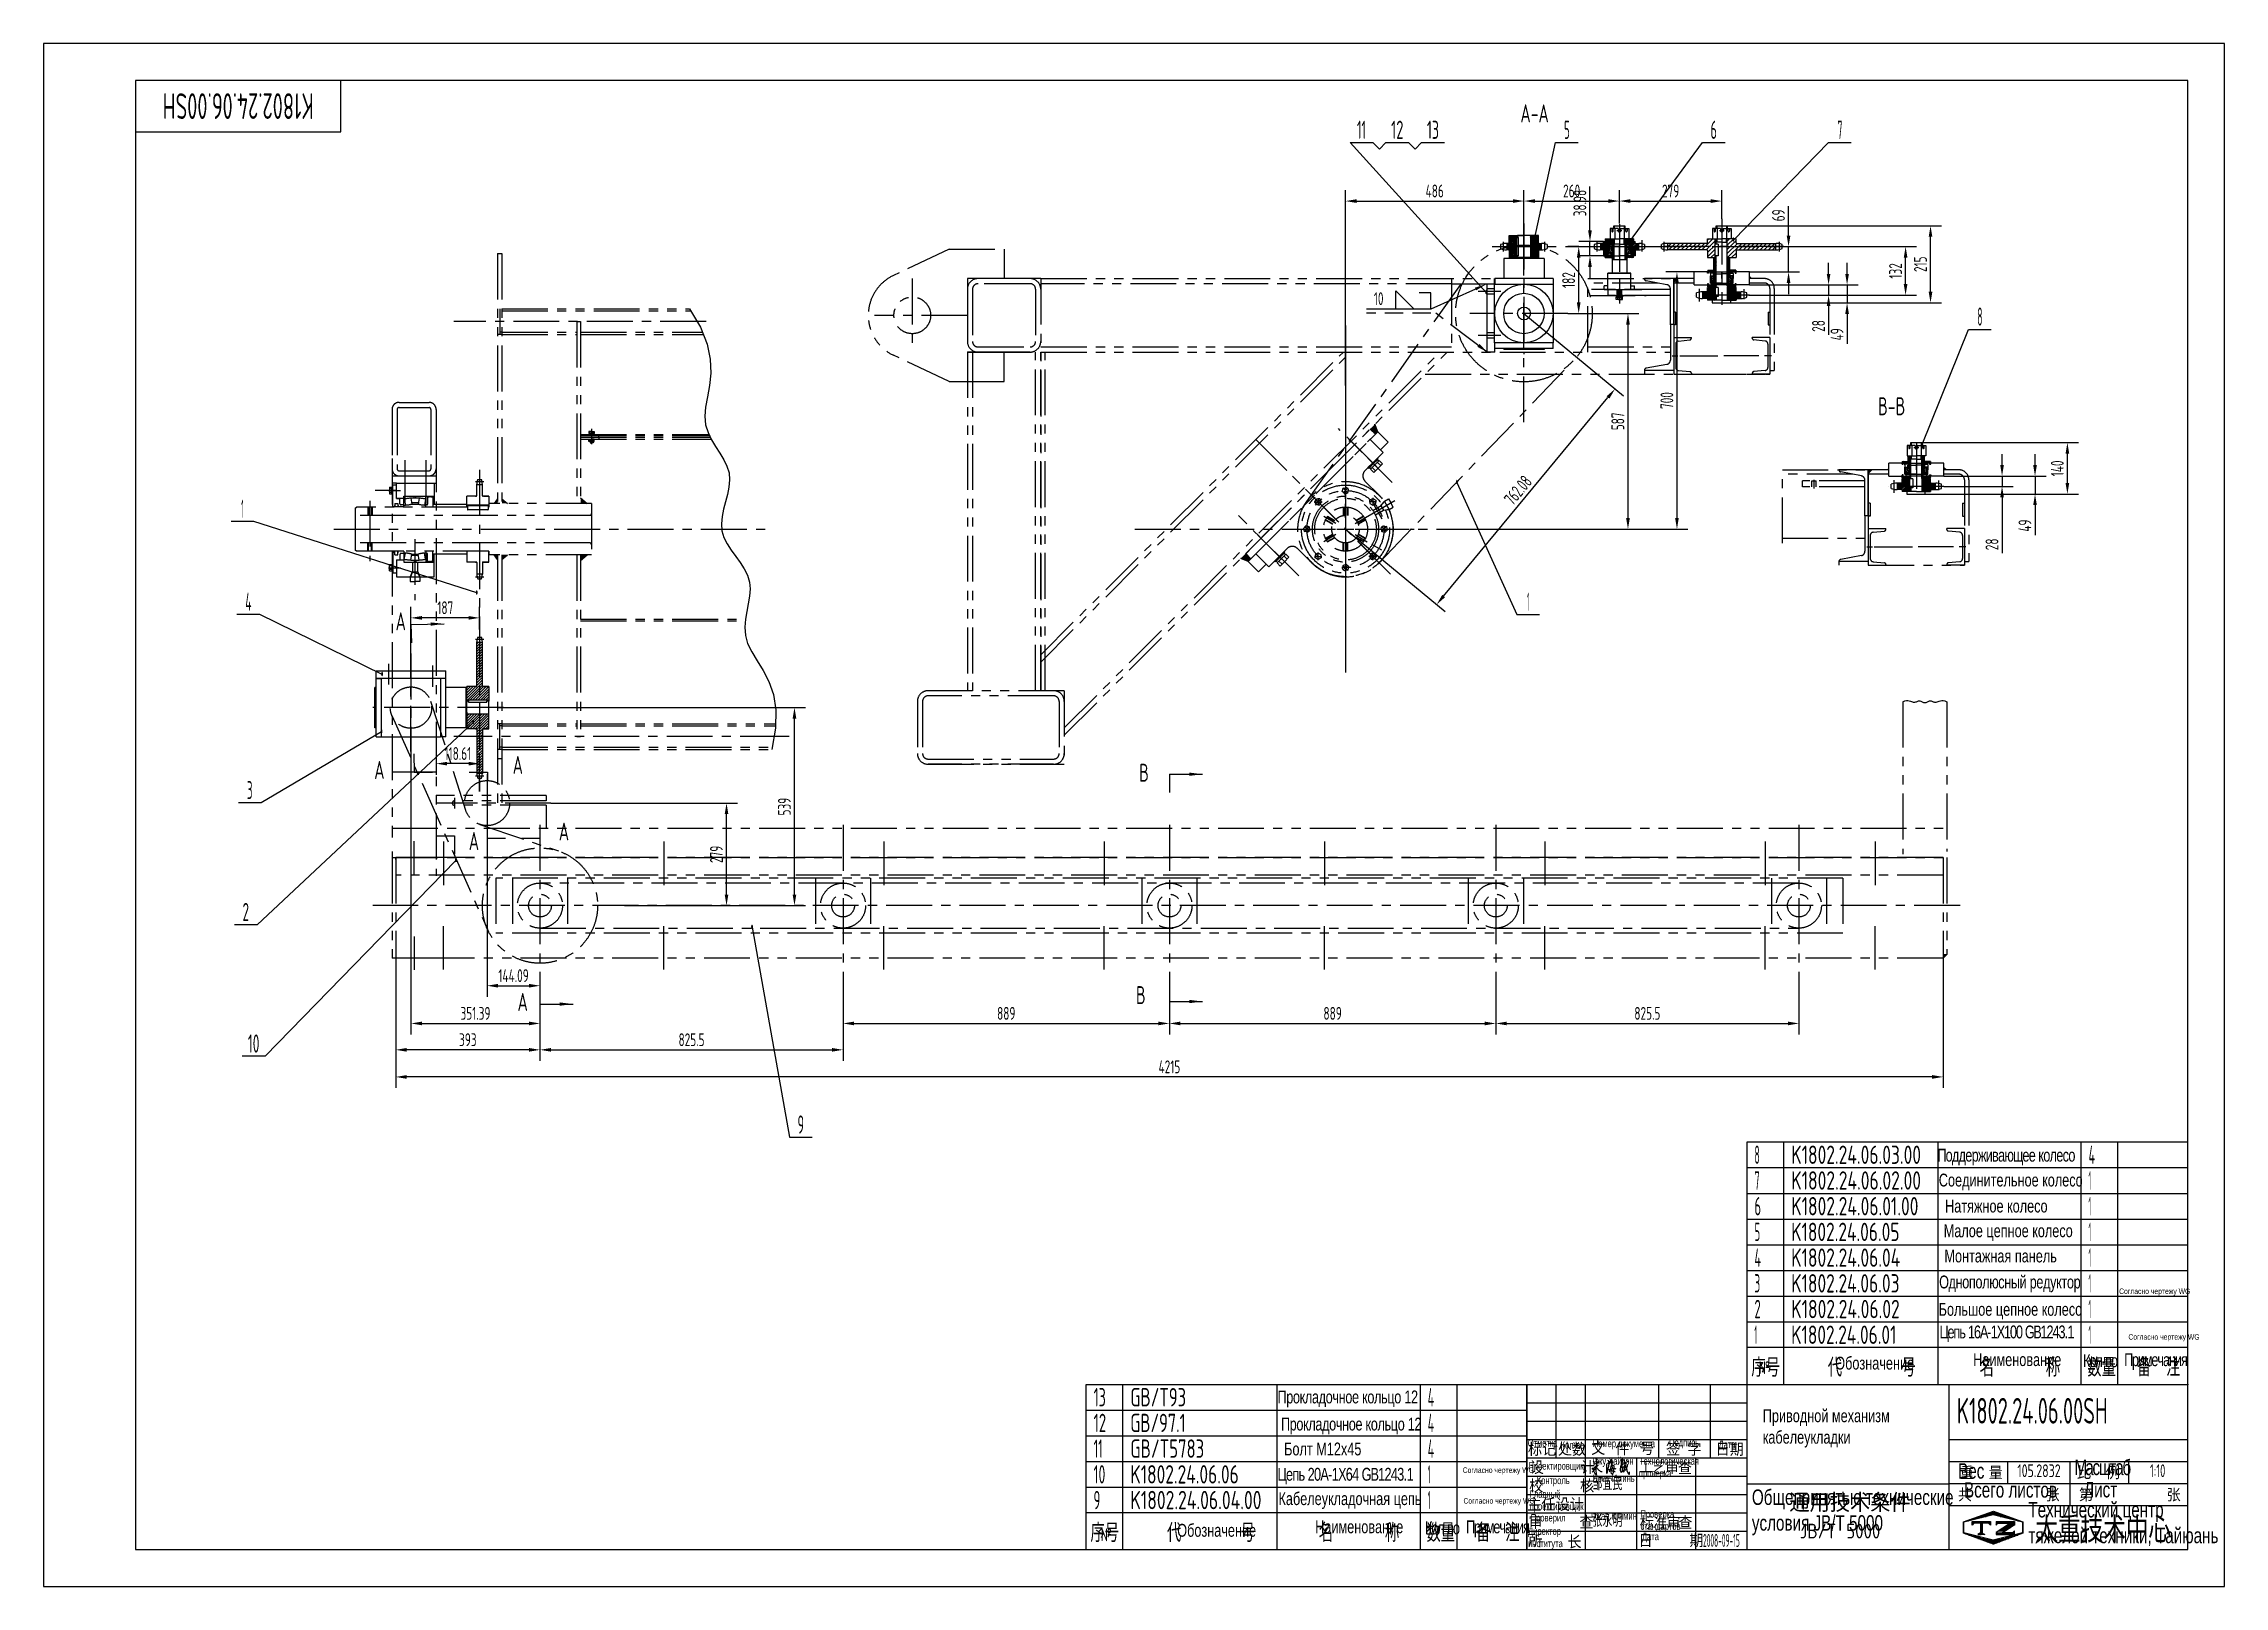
# Model space of a CAD drawing. Header units: millimetres. Extents: x 0 to 5940, y 0 to 4200.
import ezdxf
from ezdxf.enums import TextEntityAlignment as Align

# ---------------------------------------------------------------- set-up
doc = ezdxf.new("R2010")
doc.units = ezdxf.units.MM
doc.header["$LTSCALE"] = 100
for name, pattern in [('F', [0.75, 0.5, -0.25]), ('G', [2, 1.25, -0.25, 0.25, -0.25]), ('K', [2.5, 1.25, -0.25, 0.25, -0.25, 0.25, -0.25])]:
    doc.linetypes.add(name, pattern=pattern)
for name, color, linetype in [('01', 7, 'Continuous'), ('02', 1, 'Continuous'), ('04', 2, 'F'), ('05', 4, 'G'), ('07', 6, 'K'), ('08', 1, 'Continuous'), ('10', 1, 'Continuous'), ('11', 3, 'Continuous'), ('13', 3, 'Continuous'), ('L1GEA', 7, 'Continuous'), ('THICK', 7, 'Continuous')]:
    doc.layers.add(name, color=color, linetype=linetype)
doc.styles.add('HZLIB', font='TXT', dxfattribs={"width": 0.8, "bigfont": 'hztxt.shx'})
doc.styles.get("Standard").update_dxf_attribs({"font": 'isocp', "width": 0.707, "bigfont": 'intecad.shx'})
doc.dimstyles.new('INTE', dxfattribs={"dimscale": 10, "dimtxt": 3.5, "dimasz": 3, "dimexe": 3, "dimexo": 0, "dimgap": 1, "dimtad": 1, "dimdsep": 46, "dimtxsty": 'Standard', "dimcen": 0, "dimclrd": 1, "dimclre": 1, "dimclrt": 3, "dimaunit": 1, "dimadec": 0, "dimazin": 0, "dimtfac": 1, "dimtmove": 0, "dimatfit": 0, "dimfxl": 1, "dimarcsym": 0})
pattern_1 = [(45, (0, 0), (-2.1213203, 2.1213203), [])]
pattern_2 = [(135, (0, 0), (-0.70710678, -0.70710678), [])]
pattern_3 = [(135, (-529.9239, 520.6407), (-0.70710678, -0.70710678), [])]

msp = doc.modelspace()

# ---------------------------------------------------------------- texts
at = {"layer": '01', "char_height": 20, "attachment_point": 1}
for s, insert in [('{\\fArial|b0|i0|c204|p34;Чжу Хайчэн}', (4218.43, 351.067)), ('{\\fArial|b0|i0|c204|p34;Цзоу Иминь}', (4219.201, 304.457)), ('{\\fArial|b0|i0|c204|p34;Чжан Юнмин}', (4214.581, 201.767))]:
    msp.add_mtext(s, dxfattribs=dict(at, insert=insert))
at = {"layer": '02', "width": 0.605172}
for p, p2 in [((4057.448, 3662.928), (4063.448, 3662.928)), ((4316.99, 3655.548), (4322.99, 3655.548)), ((4599.58, 3660.308), (4605.58, 3660.308)), ((3926.213, 3517.522), (3932.213, 3517.522)), ((5113.987, 3102.797), (5119.987, 3102.797)), ((3846.73, 3000.333), (3852.73, 3000.333)), ((1176.663, 2699.469), (1182.663, 2699.469)), ((918.867, 2477.63), (924.867, 2477.63)), ((917.293, 2321.231), (923.293, 2321.231)), ((1166.944, 2347.256), (1172.944, 2347.256)), ((1120.08, 1971.033), (1126.08, 1971.033)), ((1926.662, 1789.206), (1932.662, 1789.206))]:
    msp.add_text('●', height=10, dxfattribs=at).set_placement(p, p2, align=Align.FIT)
at = {"layer": '02', "char_height": 35, "attachment_point": 1}
for s, insert in [('{\\Fisocp,intecad|c204;\\C7;№}', (4671.824, 612.912)), ('{\\fArial|b0|i0|c204|p34;\\C7;Обозначение}', (4879.994, 625.208)), ('{\\fArial|b0|i0|c204|p34;\\C7;Наименование}', (5255.772, 634.778)), ('{\\fArial|b0|i0|c204|p34;\\T0.75;\\C7;Кол-во}', (5555.108, 631.785)), ('{\\fArial|b0|i0|c204|p34;\\T0.8;\\C7;Примечания}', (5666.963, 634.558)), ('{\\fArial|b0|i0|c204|p34;\\C7;Наименование}', (3463.475, 179.654)), ('{\\fArial|b0|i0|c204|p34;\\T0.8;\\C7;Примечания}', (3874.666, 179.434)), ('{\\Fisocp,intecad|c204;\\C7;№}', (2879.527, 157.788)), ('{\\fArial|b0|i0|c204|p34;\\C7;Обозначение}', (3087.697, 170.084)), ('{\\fArial|b0|i0|c204|p34;\\T0.75;\\C7;Кол-во}', (3762.811, 176.661))]:
    msp.add_mtext(s, dxfattribs=dict(at, insert=insert))
at = {"layer": '04', "attachment_point": 1}
for s, insert, char_height in [('{\\fArial|b0|i0|c204|p34;\\C250;Отметка}', (4042.508, 400.581), 20), ('{\\fArial|b0|i0|c204|p34;\\C250;Номер документа}', (4219.771, 398.963), 20), ('{\\fArial|b0|i0|c204|p34;\\C250;Дата}', (4562.345, 396.343), 20), ('{\\fArial|b0|i0|c204|p34;\\C250;Проектировщик}', (4044.457, 337.721), 20), ('{\\fArial|b0|i0|c204|p34;\\C250;Контроль}', (4066.942, 298.37), 20), ('{\\fArial|b0|i0|c204|p34;\\C250;Технологическая\\Pпроверка}', (4345.314, 351.049), 20), ('{\\fArial|b0|i0|c204|p34;\\C250;Вес}', (5214.696, 335.231), 42), ('{\\fArial|b0|i0|c204|p34;\\T0.85;\\C250;Масштаб}', (5531.7, 344.913), 42), ('{\\fArial|b0|i0|c204|p34;\\C250;Главный\\Pпроектировщик}', (4048.125, 261.237), 20), ('{\\fArial|b0|i0|c204|p34;\\C250;Общепринятые технические\\Pусловия \\fArial|b0|i0|c0|p34;JB/T 5000}', (4652.994, 263.739), 42), ('{\\fArial|b0|i0|c204|p34;\\C250;Всего листов}', (5230.718, 283.655), 42), ('{\\fArial|b0|i0|c204|p34;\\C250;Лист }', (5557.969, 284.177), 42), ('{\\fArial|b0|i0|c204|p34;\\C250;Проверил}', (4050.584, 196.614), 20), ('{\\fArial|b0|i0|c204|p34;\\C250;Проверка\\Pстандартов}', (4349.571, 207.049), 20), ('{\\fArial|b0|i0|c204|p34;\\C250;Технический центр\\Pтяжелой техники, Тайюань}', (5406.062, 229.54), 42), ('{\\fArial|b0|i0|c204|p34;\\C250;Директор \\Pинститута}', (4043.358, 160.15), 20)]:
    msp.add_mtext(s, dxfattribs=dict(at, insert=insert, char_height=char_height))
at = {"layer": '04', "char_height": 20, "attachment_point": 1}
for s, insert, width in [('{\\fArial|b0|i0|c204|p34;\\C250;Кол-во}', (4131.972, 394.806), 0.85788), ('{\\fArial|b0|i0|c204|p34;\\C250;Подпись}', (4427.422, 401.641), 0.85788), ('{\\fArial|b0|i0|c204|p34;\\C250;Дата}', (4353.612, 145.791), 1.71578)]:
    msp.add_mtext(s, dxfattribs=dict(at, insert=insert, width=width))
at = {"layer": '05', "attachment_point": 1}
for s, insert, char_height in [('{\\fArial|b0|i0|c204|p34;\\T0.9;\\C3;Поддерживающее колесо}', (5158.343, 1191.338), 35), ('{\\fArial|b0|i0|c204|p34;\\C3;Соединительное колесо}', (5162.125, 1123.63), 35), ('{\\fArial|b0|i0|c204|p34;\\C3;Натяжное колесо}', (5179.179, 1052.783), 35), ('{\\fArial|b0|i0|c204|p34;\\C3;Малое цепное колесо}', (5175.589, 985.523), 35), ('{\\fArial|b0|i0|c204|p34;\\C3;Монтажная панель}', (5177.412, 916.995), 35), ('{\\fArial|b0|i0|c204|p34;\\T0.95;\\C3;Однополюсный редуктор}', (5163.05, 846.148), 35), ('{\\fArial|b0|i0|c204|p34;\\C3;Согласно чертежу \\fArial|b0|i0|c0|p34;WG}', (5653.334, 810.977), 15), ('{\\fArial|b0|i0|c204|p34;\\C3;Большое цепное колесо}', (5161.709, 771.714), 35), ('{\\fArial|b0|i0|c204|p34;\\T0.85;\\C3;Цепь \\fArial|b0|i0|c0|p34;16A-1X100 GB1243.1}', (5164.019, 710.142), 35), ('{\\fArial|b0|i0|c204|p34;\\C3;Согласно чертежу \\fArial|b0|i0|c0|p34;WG}', (5678.582, 686.597), 15), ('{\\fArial|b0|i0|c204|p34;\\T0.95;\\C3;Прокладочное кольцо 12}', (3361.036, 533.142), 35), ('{\\fArial|b0|i0|c204|p34;\\C3;Приводной механизм\\Pкабелеукладки}', (4682.666, 481.877), 35), ('{\\fArial|b0|i0|c204|p34;\\T0.95;\\C3;Прокладочное кольцо 12}', (3370.406, 459.304), 35), ('{\\fArial|b0|i0|c204|p34;\\C3;Болт М12х45}', (3378.911, 391.531), 35), ('{\\fArial|b0|i0|c204|p34;\\T0.9;\\C3;Цепь 20А-\\fArial|b0|i0|c0|p34;1X64 GB1243.1}', (3361.036, 322.639), 35), ('{\\fArial|b0|i0|c204|p34;\\C3;Согласно чертежу \\fArial|b0|i0|c0|p34;WG}', (3865.367, 323.915), 15), ('{\\fArial|b0|i0|c204|p34;\\C3;Кабелеукладочная цепь}', (3363.59, 256.299), 35), ('{\\fArial|b0|i0|c204|p34;\\C3;Согласно чертежу \\fArial|b0|i0|c0|p34;WG}', (3867.424, 240.278), 15)]:
    msp.add_mtext(s, dxfattribs=dict(at, insert=insert, char_height=char_height))
at = {"layer": '05', "char_height": 35, "width": 140, "attachment_point": 1}
for s, insert in [('邹宜民', (4218.682, 296.754)), ('张永明', (4218.682, 196.754))]:
    msp.add_mtext(s, dxfattribs=dict(at, insert=insert))
at = {"layer": '11', "width": 0.584007}
msp.add_text('K1802.24.06.00SH', height=70, rotation=180, dxfattribs=at).set_placement((735.527, 4065), (324.473, 4065), align=Align.FIT)
at = {"layer": '11'}
for s, height, width, p, p2 in [('11', 49.4975, 0.582235, (3577.412, 3940.645), (3601.908, 3940.645)), ('12', 49.4975, 0.611465, (3670.217, 3940.645), (3703.814, 3940.645)), ('13', 49.4975, 0.609833, (3767.898, 3940.645), (3800.843, 3940.645)), ('5', 49.497, 0.527686, (4141.494, 3940.645), (4156.942, 3940.645)), ('6', 49.497, 0.600695, (4540.143, 3940.645), (4557.971, 3940.645)), ('7', 49.497, 0.514182, (4885.829, 3940.645), (4899.827, 3940.645)), ('8', 49.497, 0.514182, (5267.06, 3432.139), (5281.058, 3432.139)), ('1', 49.497, 0.404, (538.192, 2909.009), (545.191, 2909.009)), ('4', 49.497, 0.528023, (549.192, 2656.133), (566.18, 2656.133)), ('1', 49.497, 0.404, (4040.406, 2656.133), (4047.405, 2656.133)), ('3', 49.497, 0.527686, (553.768, 2143.218), (569.215, 2143.218)), ('2', 49.497, 0.579452, (541.888, 1811.408), (559.386, 1811.408)), ('10', 49.4975, 0.606076, (556.338, 1453.076), (587.861, 1453.076)), ('9', 49.497, 0.579528, (2053.552, 1232.73), (2071.383, 1232.73)), ('8', 50, 0.514182, (4660, 1150), (4674.14, 1150)), ('K1802.24.06.03.00', 50, 0.696558, (4760, 1150), (5113.705, 1150)), ('4', 50, 0.543846, (5570, 1150), (5587.675, 1150)), ('7', 50, 0.514182, (4660, 1080), (4674.14, 1080)), ('K1802.24.06.02.00', 50, 0.696558, (4760, 1080), (5113.705, 1080)), ('1', 50, 0.404, (5570, 1080), (5577.07, 1080)), ('6', 50, 0.600695, (4660, 1010), (4678.009, 1010)), ('K1802.24.06.01.00', 50, 0.696348, (4760, 1010), (5106.635, 1010)), ('1', 50, 0.404, (5570, 1010), (5577.07, 1010)), ('5', 50, 0.527686, (4660, 940), (4675.604, 940)), ('K1802.24.06.05', 50, 0.694518, (4760, 940), (5055.046, 940)), ('1', 50, 0.404, (5570, 940), (5577.07, 940)), ('4', 50, 0.543846, (4660, 870), (4677.675, 870)), ('K1802.24.06.04', 50, 0.694604, (4760, 870), (5057.117, 870)), ('1', 50, 0.404, (5570, 870), (5577.07, 870)), ('3', 50, 0.527686, (4660, 800), (4675.604, 800)), ('K1802.24.06.03', 50, 0.694518, (4760, 800), (5055.046, 800)), ('1', 50, 0.404, (5570, 800), (5577.07, 800)), ('2', 50, 0.562593, (4660, 730), (4677.161, 730)), ('K1802.24.06.02', 50, 0.694546, (4760, 730), (5055.705, 730)), ('1', 50, 0.404, (5570, 730), (5577.07, 730)), ('1', 50, 0.404, (4660, 660), (4667.07, 660)), ('K1802.24.06.01', 50, 0.694153, (4760, 660), (5046.512, 660)), ('1', 50, 0.404, (5570, 660), (5577.07, 660)), ('13', 50, 0.609833, (2860, 490), (2893.279, 490)), ('GB/T93', 50, 0.691199, (2960, 490), (3111.888, 490)), ('4', 50, 0.543846, (3770, 490), (3787.675, 490)), ('K1802.24.06.00SH', 70, 0.584007, (5211.225, 443.07), (5622.278, 443.07)), ('12', 50, 0.611465, (2860, 420), (2893.938, 420)), ('GB/97.1', 50, 0.691049, (2960, 420), (3110.424, 420)), ('4', 50, 0.543846, (3770, 420), (3787.675, 420)), ('11', 50, 0.582235, (2860, 350), (2884.745, 350)), ('GB/T5783', 50, 0.695009, (2960, 350), (3161.255, 350)), ('4', 50, 0.543846, (3770, 350), (3787.675, 350)), ('10', 50, 0.606076, (2860, 280), (2891.843, 280)), ('K1802.24.06.06', 50, 0.69453, (2960, 280), (3255.335, 280)), ('1', 50, 0.404, (3770, 280), (3777.07, 280)), ('105.2832', 35, 0.685401, (5376.106, 297.283), (5493.894, 297.283)), ('1:10', 35, 0.6497, (5737.149, 297.283), (5779.235, 297.283)), ('9', 50, 0.579528, (2860, 210), (2878.012, 210)), ('K1802.24.06.04.00', 50, 0.696659, (2960, 210), (3317.24, 210)), ('1', 50, 0.404, (3770, 210), (3777.07, 210)), ('2008-09-15', 35, 0.426763, (4520, 107.5), (4620, 107.5))]:
    msp.add_text(s, height=height, dxfattribs=dict(at, width=width)).set_placement(p, p2, align=Align.FIT)
at = {"layer": '11', "width": 0.707}
for s, p in [('A-A', (4022.547, 3970.969)), ('B-B', (4996.731, 3173.599)), ('A', (958.789, 2588.198)), ('A', (1277.639, 2197.151)), ('A', (900.584, 2183.371)), ('B', (2984.083, 2175.905)), ('A', (1403.316, 2015.954)), ('A', (1158.077, 1989.924)), ('A', (1290.925, 1552.003)), ('B', (2975.298, 1570.345))]:
    msp.add_text(s, height=49, dxfattribs=at).set_placement(p, align=Align.BOTTOM_LEFT)

# ---------------------------------------------------------------- blocks, each defined once
blk = doc.blocks.new('ERT')
at = {"layer": '07', "linetype": 'K'}
for points in [[(1236.5, 2961.2), (1227.5, 2948.3), (1236.5, 2948.3)], [(1248.5, 2961.2), (1248.5, 2948.3), (1263.5, 2948.3)], [(1462.5, 2963.4), (1462.5, 2948.3), (1480.4, 2948.3)], [(1236.5, 2795.5), (1227.5, 2808.3), (1236.5, 2808.3)], [(1248.5, 2795.5), (1248.5, 2808.3), (1263.5, 2808.3)], [(1462.5, 2793.3), (1462.5, 2808.3), (1480.4, 2808.3)]]:
    blk.add_hatch(color=6, dxfattribs=at).paths.add_polyline_path(points)
at = {"layer": '02'}
blk.add_lwpolyline([(1759.1, 3478.3), (1789.4, 3427.9), (1807.6, 3382.1), (1816, 3340.6), (1817.3, 3303.1), (1814, 3269.1), (1808.5, 3238.5), (1803.3, 3210.7), (1801, 3185.5), (1803.3, 3162.5), (1809.9, 3141.3), (1819.3, 3121.6), (1830.4, 3102.9), (1841.9, 3085), (1852.7, 3067.3), (1861.4, 3049.5), (1867, 3031.3), (1868.4, 3012.4), (1866.5, 2992.8), (1862.4, 2972.8), (1857.2, 2952.6), (1852, 2932.4), (1847.9, 2912.4), (1846, 2892.8), (1847.5, 2873.9), (1853, 2855.7), (1861.9, 2838.1), (1873, 2821), (1885.2, 2804.1), (1897.5, 2787.2), (1908.6, 2770.1), (1917.5, 2752.5), (1923, 2734.3), (1924.5, 2715.4), (1922.8, 2695.6), (1919.2, 2675.3), (1915, 2654.3), (1911.5, 2632.9), (1909.9, 2611.1), (1911.6, 2589), (1917.7, 2566.7), (1929.1, 2544.1), (1944, 2520.1), (1960.3, 2493.6), (1975.6, 2463.2), (1987.8, 2427.7), (1994.6, 2385.9), (1993.9, 2336.5), (1983.3, 2278.3)], dxfattribs=at)
at = {"layer": '05', "color": 4, "linetype": 'G'}
for p, q in [((1804.6, 3443.3), (1117.3, 3443.3)), ((984, 3066.3), (984, 2950.3)), ((1041.5, 3066.3), (1041.5, 2947.6)), ((961.5, 2983.3), (903.2, 2983.3)), ((939.4, 2983.3), (972.4, 2983.3)), ((1176, 3007.9), (1199, 3007.9)), ((889, 2955.7), (889, 2791.5)), ((790.5, 2878.3), (1984.6, 2878.3)), ((1011.5, 2851.2), (1011.5, 2685)), ((939.4, 2773.3), (972.4, 2773.3)), ((1176, 2748.8), (1199, 2748.8)), ((2022.1, 2313.3), (1117.3, 2313.3))]:
    blk.add_line(p, q, dxfattribs=at)
at = {"layer": '07', "color": 6, "linetype": 'K'}
for p, q in [((1236.5, 3628.3), (1236.5, 2948.3)), ((1236.5, 3628.3), (1248.5, 3628.3)), ((1236.5, 3628.3), (1248.5, 3628.3)), ((1248.5, 3628.3), (1248.5, 2948.3)), ((1242.5, 3478.3), (1242.5, 3408.3)), ((1248.5, 3478.3), (1759.1, 3478.3)), ((1248.5, 3472.3), (1762.7, 3472.3)), ((1248.5, 3408.3), (1236.5, 3408.3)), ((1248.5, 3414.3), (1242.5, 3414.3)), ((1248.5, 3414.3), (1452.5, 3414.3)), ((1248.5, 3408.3), (1452.5, 3408.3)), ((1452.5, 3443.3), (1452.5, 2948.3)), ((1452.5, 3443.3), (1462.5, 3443.3)), ((1462.5, 3443.3), (1462.5, 2948.3)), ((1462.5, 3414.3), (1794.8, 3414.3)), ((1462.5, 3408.3), (1797.2, 3408.3)), ((968, 3223.3), (1050, 3223.3)), ((968, 3209.3), (1050, 3209.3)), ((949, 3204.3), (949, 3003.3)), ((963, 3204.3), (963, 3042.3)), ((1055, 3204.3), (1055, 3042.3)), ((1069, 3204.3), (1069, 3003.3)), ((1492.5, 3151), (1492.5, 3109.9)), ((1462.5, 3136.3), (1812.2, 3136.3)), ((1462.5, 3133.3), (1813.7, 3133.3)), ((1462.5, 3128.3), (1816.1, 3128.3)), ((1462.5, 3123.3), (1818.5, 3123.3)), ((1492.5, 3143.7), (1485.3, 3143.7)), ((1485.3, 3143.7), (1485.3, 3138.4)), ((1485.3, 3138.4), (1492.5, 3138.4)), ((1485.3, 3123.3), (1492.5, 3123.3)), ((1485.3, 3116.5), (1485.3, 3123.3)), ((1492.5, 3116.5), (1485.3, 3116.5)), ((1486.4, 3138.4), (1486.4, 3136.3)), ((1492.5, 3138.4), (1486.4, 3138.4)), ((1486.4, 3136.3), (1492.5, 3136.3)), ((1488.5, 3138.4), (1488.5, 3143.7)), ((1488.5, 3116.5), (1488.5, 3123.3)), ((1488.5, 3116.5), (1488.5, 3113.4)), ((1488.5, 3113.4), (1492.5, 3113.4)), ((1489.5, 3113.4), (1489.5, 3116.5)), ((1492.5, 3136.3), (1491.3, 3138.4)), ((1492.5, 3143.7), (1499.7, 3143.7)), ((1492.5, 3140.5), (1492.5, 3134.2)), ((1492.5, 3138.4), (1493.7, 3136.3)), ((1492.5, 3138.4), (1498.7, 3138.4)), ((1499.7, 3138.4), (1492.5, 3138.4)), ((1498.7, 3136.3), (1492.5, 3136.3)), ((1492.5, 3115.5), (1492.5, 3124.4)), ((1499.7, 3123.3), (1492.5, 3123.3)), ((1492.5, 3116.5), (1499.7, 3116.5)), ((1496.5, 3113.4), (1492.5, 3113.4)), ((1495.5, 3113.4), (1495.5, 3116.5)), ((1496.5, 3138.4), (1496.5, 3143.7)), ((1496.5, 3116.5), (1496.5, 3123.3)), ((1496.5, 3116.5), (1496.5, 3113.4)), ((1498.7, 3138.4), (1498.7, 3136.3)), ((1499.7, 3143.7), (1499.7, 3138.4)), ((1499.7, 3116.5), (1499.7, 3123.3)), ((1512.5, 3128.3), (1512.5, 3133.3)), ((1512.5, 3128.3), (1512.5, 3123.3)), ((968, 3037.3), (1050, 3037.3)), ((942.5, 2992.2), (948.9, 2992.2)), ((942.5, 2992.2), (942.5, 2974.5)), ((948.9, 2988.3), (942.5, 2988.3)), ((948.9, 2978.3), (942.5, 2978.3)), ((942.5, 2974.5), (948.9, 2974.5)), ((948.9, 2974.5), (948.9, 2992.2)), ((948.9, 2991), (951.5, 2991)), ((948.9, 2975.6), (951.5, 2975.6)), ((949, 3023.3), (1069, 3023.3)), ((961.5, 3003.3), (949, 3003.3)), ((961.5, 2998.3), (951.5, 2998.3)), ((951.5, 2938.3), (951.5, 2998.3)), ((961.5, 3003.3), (1064, 3003.3)), ((961.5, 2961.8), (961.5, 3003.3)), ((1064, 3003.3), (1064, 2946.3)), ((1064, 3003.3), (1069, 3003.3)), ((1180, 2969.4), (1180, 3001.1)), ((1180, 3000), (1195, 3000)), ((1182.8, 3013.8), (1192.4, 3013.8)), ((1195, 2969.4), (1195, 3001.1)), ((849, 2935.3), (852, 2938.3)), ((849, 2935.3), (849, 2821.3)), ((1487.5, 2915.8), (849, 2915.8)), ((1154.6, 2938.3), (852, 2938.3)), ((883, 2938.3), (883, 2915.8)), ((884.5, 2938.3), (884.5, 2915.8)), ((893.5, 2938.3), (893.5, 2915.8)), ((895, 2938.3), (895, 2915.8)), ((981.5, 2938.6), (951.5, 2938.6)), ((956.7, 2948.3), (955.5, 2938.6)), ((956.7, 2948.3), (964.7, 2948.3)), ((956.7, 2948.3), (956.7, 2938.6)), ((961.5, 2962.3), (981.5, 2962.3)), ((961.5, 2961.8), (970.5, 2961.8)), ((964.7, 2948.3), (965.9, 2938.6)), ((964.7, 2948.3), (964.7, 2938.6)), ((970.5, 2947.3), (970.5, 2961.8)), ((981.5, 2944.3), (973.5, 2944.3)), ((981.5, 2938.3), (981.5, 2968.3)), ((981.5, 2968.3), (1064, 2968.3)), ((982.4, 2960.1), (985.3, 2943.9)), ((1000.1, 2962.5), (1002.9, 2946.5)), ((1020.7, 2950.2), (1002.2, 2950.2)), ((1002.9, 2946.5), (1020.1, 2946.5)), ((1009.5, 2962.9), (1009.5, 2968.3)), ((1013.5, 2962.9), (1013.5, 2968.3)), ((1022.9, 2962.5), (1020.1, 2946.5)), ((1040.6, 2960.1), (1037.7, 2943.9)), ((1041.5, 2938.3), (1041.5, 2968.3)), ((1044, 2944.3), (1041.5, 2944.3)), ((1046, 2967.8), (1046, 2946.3)), ((1046, 2967.8), (1048, 2967.8)), ((1048, 2967.8), (1048, 2965.8)), ((1048, 2965.8), (1050, 2965.8)), ((1050, 2967.8), (1052, 2967.8)), ((1050, 2967.8), (1050, 2965.8)), ((1052, 2967.8), (1052, 2965.8)), ((1052, 2965.8), (1054, 2965.8)), ((1054, 2967.8), (1054, 2965.8)), ((1054, 2967.8), (1056, 2967.8)), ((1056, 2967.8), (1056, 2965.8)), ((1056, 2965.8), (1058, 2965.8)), ((1058, 2967.8), (1058, 2965.8)), ((1058, 2967.8), (1060, 2967.8)), ((1060, 2967.8), (1060, 2938.3)), ((1060, 2946.3), (1152.6, 2946.3)), ((1152.6, 2938.3), (1152.6, 2968.3)), ((1179, 2968.3), (1152.6, 2968.3)), ((1212.6, 2943.2), (1152.6, 2943.2)), ((1154.6, 2942.5), (1155.3, 2943.2)), ((1154.6, 2942.5), (1154.6, 2931.3)), ((1154.6, 2942.5), (1210.6, 2942.5)), ((1154.6, 2931.3), (1155.1, 2930.8)), ((1154.6, 2931.3), (1210.6, 2931.3)), ((1210.1, 2930.8), (1155.1, 2930.8)), ((1176.1, 2968.3), (1179, 2968.3)), ((1212.6, 2968.3), (1196, 2968.3)), ((1198.5, 2968.3), (1212.6, 2968.3)), ((1210.6, 2942.5), (1210, 2943.2)), ((1210.1, 2930.8), (1210.6, 2931.3)), ((1210.6, 2942.5), (1210.6, 2931.3)), ((1212.6, 2938.3), (1210.6, 2938.3)), ((1212.6, 2968.3), (1212.6, 2938.3)), ((1492.5, 2948.3), (1212.6, 2948.3)), ((1236.5, 2961.2), (1227.5, 2948.3)), ((1248.5, 2961.2), (1263.5, 2948.3)), ((1462.5, 2963.4), (1480.4, 2948.3)), ((1492.5, 2948.3), (1492.5, 2808.3)), ((1487.5, 2840.8), (849, 2840.8)), ((852, 2818.3), (849, 2821.3)), ((1212.6, 2818.3), (852, 2818.3)), ((883, 2818.3), (883, 2840.8)), ((884.5, 2818.3), (884.5, 2840.8)), ((893.5, 2818.3), (893.5, 2840.8)), ((895, 2818.3), (895, 2840.8)), ((951.5, 2818.3), (951.5, 2758.3)), ((967.5, 2818.1), (951.5, 2818.1)), ((981.5, 2818.1), (951.5, 2818.1)), ((956.7, 2808.3), (955.5, 2818.1)), ((956.7, 2808.3), (956.7, 2818.1)), ((956.7, 2808.3), (964.7, 2808.3)), ((961.5, 2794.8), (970.5, 2794.8)), ((961.5, 2794.8), (961.5, 2748.3)), ((961.5, 2794.3), (981.5, 2794.3)), ((964.7, 2808.3), (965.9, 2818.1)), ((964.7, 2808.3), (964.7, 2818.1)), ((970.5, 2809.3), (970.5, 2794.8)), ((981.5, 2812.3), (973.5, 2812.3)), ((981.5, 2812.3), (973.5, 2812.3)), ((981.5, 2818.3), (981.5, 2788.3)), ((982.4, 2796.6), (985.3, 2812.8)), ((1000.1, 2794.2), (1002.9, 2810.2)), ((1020.7, 2806.4), (1002.2, 2806.4)), ((1002.9, 2810.2), (1020.1, 2810.2)), ((1009.5, 2793.8), (1009.5, 2788.3)), ((1013.5, 2793.8), (1013.5, 2788.3)), ((1022.9, 2794.2), (1020.1, 2810.2)), ((1040.6, 2796.6), (1037.7, 2812.8)), ((1041.5, 2818.3), (1041.5, 2788.3)), ((1044, 2812.3), (1041.5, 2812.3)), ((1046, 2788.8), (1046, 2810.3)), ((1060, 2788.8), (1060, 2818.3)), ((1152.6, 2810.3), (1060, 2810.3)), ((1064, 2748.3), (1064, 2810.3)), ((1152.6, 2818.3), (1152.6, 2788.3)), ((1212.6, 2818.3), (1212.6, 2808.3)), ((1212.6, 2788.3), (1212.6, 2818.3)), ((1492.5, 2808.3), (1212.6, 2808.3)), ((1236.5, 2795.5), (1227.5, 2808.3)), ((1236.5, 2808.3), (1236.5, 2128.3)), ((1248.5, 2808.3), (1248.5, 2128.3)), ((1248.5, 2795.5), (1263.5, 2808.3)), ((1452.5, 2808.3), (1452.5, 2313.3)), ((1462.5, 2808.3), (1462.5, 2313.3)), ((1462.5, 2793.3), (1480.4, 2808.3)), ((942.5, 2782.2), (948.9, 2782.2)), ((942.5, 2764.5), (942.5, 2782.2)), ((948.9, 2778.3), (942.5, 2778.3)), ((948.9, 2768.3), (942.5, 2768.3)), ((942.5, 2764.5), (948.9, 2764.5)), ((948.9, 2782.2), (948.9, 2764.5)), ((948.9, 2781), (951.5, 2781)), ((948.9, 2765.6), (951.5, 2765.6)), ((961.5, 2758.3), (951.5, 2758.3)), ((961.5, 2748.3), (1064, 2748.3)), ((981.5, 2788.3), (1064, 2788.3)), ((1003.6, 2762.3), (998.5, 2748.3)), ((998.5, 2748.3), (998.5, 2736)), ((998.5, 2736), (1011.5, 2736)), ((1004.5, 2762.3), (999.3, 2748.3)), ((1003.6, 2762.3), (1019.4, 2762.3)), ((1004.5, 2788.3), (1004.5, 2762.3)), ((1024.5, 2736), (1011.5, 2736)), ((1018.5, 2788.3), (1018.5, 2762.3)), ((1018.5, 2762.3), (1023.7, 2748.3)), ((1019.4, 2762.3), (1024.5, 2748.3)), ((1024.5, 2748.3), (1024.5, 2736)), ((1046, 2788.8), (1048, 2788.8)), ((1048, 2788.8), (1048, 2790.8)), ((1048, 2790.8), (1050, 2790.8)), ((1050, 2788.8), (1050, 2790.8)), ((1050, 2788.8), (1052, 2788.8)), ((1052, 2788.8), (1052, 2790.8)), ((1052, 2790.8), (1054, 2790.8)), ((1054, 2788.8), (1054, 2790.8)), ((1054, 2788.8), (1056, 2788.8)), ((1056, 2790.8), (1058, 2790.8)), ((1056, 2788.8), (1056, 2790.8)), ((1058, 2788.8), (1058, 2790.8)), ((1058, 2788.8), (1060, 2788.8)), ((1179, 2788.3), (1152.6, 2788.3)), ((1176.1, 2788.3), (1179, 2788.3)), ((1180, 2787.3), (1180, 2755.5)), ((1180, 2756.7), (1195, 2756.7)), ((1182.8, 2742.8), (1192.4, 2742.8)), ((1195, 2787.3), (1195, 2755.5)), ((1212.6, 2788.3), (1196, 2788.3)), ((1198.5, 2788.3), (1212.6, 2788.3)), ((1462.5, 2633.3), (1911.6, 2633.3)), ((1462.5, 2628.3), (1911.2, 2628.3)), ((1248.5, 2348.3), (1452.5, 2348.3)), ((1248.5, 2342.3), (1452.5, 2342.3)), ((1462.5, 2348.3), (1994, 2348.3)), ((1462.5, 2342.3), (1994.2, 2342.3)), ((1248.5, 2284.3), (1984.4, 2284.3)), ((1248.5, 2278.3), (1983.3, 2278.3))]:
    blk.add_line(p, q, dxfattribs=at)
for centre, radius, start, end in [((968, 3204.3), 19, 90, 180), ((968, 3204.3), 5, 90, 180), ((1050, 3204.3), 19, 0, 90), ((1050, 3204.3), 5, 0, 90), ((968, 3042.3), 19, 180, 270), ((968, 3042.3), 5, 180, 270), ((1050, 3042.3), 5, 270, 0), ((1050, 3042.3), 19, 270, 0), ((1210.5, 3001.2), 30.5, 155.38595, 180.00934), ((1164.5, 3001.6), 30.5, 359.23388, 23.7843), ((973.5, 2947.3), 3, 180, 270), ((1011.3, 2813.7), 149.3, 89.90986, 101.5036), ((981.5, 3029.4), 85.6, 269.99051, 284.47037), ((1011.7, 2813.7), 149.3, 78.4964, 90.09014), ((1041.5, 3029.4), 85.6, 255.52963, 270.00949), ((1044, 2946.3), 2, 270, 360), ((1155.1, 2931.3), 0.5, 180, 270), ((1179, 2969.4), 1.02, 270, 0), ((1196, 2969.4), 1.02, 180, 270), ((1210.1, 2931.3), 0.5, 270, 360), ((1487.5, 2920.8), 5, 270, 0), ((973.5, 2809.3), 3, 90, 180), ((981.5, 2727.3), 85.6, 75.52963, 90.00949), ((1011.3, 2943), 149.3, 258.4964, 270.09014), ((1011.7, 2943), 149.3, 269.90986, 281.5036), ((1041.5, 2727.3), 85.6, 89.99051, 104.47037), ((1044, 2810.3), 2, 0, 90), ((1487.5, 2835.8), 5, 0, 90), ((1179, 2787.3), 1.02, 0, 90), ((1210.5, 2755.5), 30.5, 179.99066, 204.61405), ((1164.5, 2755.1), 30.5, 336.2157, 0.76612), ((1196, 2787.3), 1.02, 90, 180)]:
    blk.add_arc(centre, radius, start, end, dxfattribs=at)
blk = doc.blocks.new('*D11')
at = {"layer": '08', "color": 1, "lineweight": -2}
for p, q in [((3546.1, 3269), (3546.1, 3801.4)), ((3576.1, 3771.4), (4002.1, 3771.4)), ((4032.1, 3644), (4032.1, 3801.4))]:
    blk.add_line(p, q, dxfattribs=at)
at = {"layer": '08', "color": 1}
for points in [[(3576.1, 3776.4), (3576.1, 3766.4), (3546.1, 3771.4)], [(4002.1, 3776.4), (4002.1, 3766.4), (4032.1, 3771.4)]]:
    blk.add_solid(points, dxfattribs=at)
at = {"layer": 'Defpoints', "color": 0}
for p in [(4032.1, 3771.4), (4032.1, 3644), (3546.1, 3269)]:
    blk.add_point(p, dxfattribs=at)
at = {"layer": '08', "color": 3, "insert": (3789.1, 3798.9), "char_height": 35, "attachment_point": 5}
blk.add_mtext('486', dxfattribs=at)
blk = doc.blocks.new('*D16')
at = {"layer": '08', "color": 1, "lineweight": -2}
for p, q in [((959, 1710.3), (959, 1356.9)), ((5174, 1710.3), (5174, 1356.9)), ((5144, 1386.9), (989, 1386.9))]:
    blk.add_line(p, q, dxfattribs=at)
at = {"layer": '08', "color": 1}
for points in [[(989, 1391.9), (989, 1381.9), (959, 1386.9)], [(5144, 1391.9), (5144, 1381.9), (5174, 1386.9)]]:
    blk.add_solid(points, dxfattribs=at)
at = {"layer": 'Defpoints', "color": 0}
for p in [(959, 1710.3), (5174, 1710.3), (959, 1386.9)]:
    blk.add_point(p, dxfattribs=at)
at = {"layer": '08', "color": 3, "insert": (3066.5, 1414.4), "char_height": 35, "attachment_point": 5}
blk.add_mtext('4215', dxfattribs=at)
blk = doc.blocks.new('ff')
at = {"layer": '07', "linetype": 'K'}
for points in [[(4490.2, 3560.3), (4496.1, 3560.3), (4496.1, 3566.2)], [(4646.1, 3566.2), (4652, 3560.3), (4646.1, 3560.3)], [(4450.1, 3560.3), (4440.1, 3560.3), (4440.1, 3550.3)], [(3613.2, 3150.6), (3624.1, 3139.8), (3626.3, 3163.7)], [(3613.6, 3150.9), (3624.4, 3140.1), (3626.6, 3164)], [(3627.4, 3136.4), (3624.1, 3139.8), (3626.3, 3163.7), (3634.5, 3143.5)], [(3260.8, 2798.1), (3273.8, 2811.2), (3284.7, 2800.3)], [(3280.9, 2790), (3288, 2797), (3284.7, 2800.3), (3260.8, 2798.1)], [(3261.1, 2798.4), (3274.2, 2811.5), (3285, 2800.7)]]:
    blk.add_hatch(color=6, dxfattribs=at).paths.add_polyline_path(points)
at = {"layer": '05', "color": 4, "linetype": 'G'}
for p, q in [((2366.1, 3560.3), (2366.1, 3360.3)), ((2516.1, 3460.3), (2263.3, 3460.3)), ((3673.4, 3005.6), (3527, 3151.9)), ((3418.8, 2751.1), (3254.4, 2915.4)), ((3572.3, 2893.5), (3684.7, 2958.4))]:
    blk.add_line(p, q, dxfattribs=at)
at = {"layer": '07', "color": 6, "linetype": 'K'}
for p, q in [((2466.1, 3640.3), (2314.8, 3568.8)), ((2466.1, 3640.3), (2616.1, 3640.3)), ((2616.1, 3640.3), (2616.1, 3560.8)), ((4540.1, 3578.3), (4496.1, 3578.3)), ((4496.1, 3543.3), (4496.1, 3578.3)), ((4540.1, 3574.2), (4540.1, 3578.3)), ((4540.1, 3578.3), (4602.1, 3578.3)), ((4540.1, 3574.3), (4540.1, 3560.3)), ((4571.1, 3560.3), (4571.1, 3578.3)), ((4571.1, 3564.1), (4571.1, 3551.1)), ((4646.1, 3578.3), (4602.1, 3578.3)), ((4602.1, 3574.2), (4602.1, 3578.3)), ((4602.1, 3574.3), (4602.1, 3560.3)), ((4646.1, 3543.3), (4646.1, 3578.3)), ((4652, 3560.3), (4646.1, 3566.2)), ((2616.1, 3560.8), (2516.1, 3560.8)), ((2516.1, 3560.8), (2516.1, 3359.8)), ((2516.1, 3531.3), (2516.1, 3389.3)), ((2530.1, 3531.3), (2530.1, 3389.3)), ((2687.1, 3560.3), (2545.1, 3560.3)), ((2687.1, 3546.3), (2545.1, 3546.3)), ((2716.1, 3560.3), (2687.1, 3560.3)), ((2702.1, 3531.3), (2702.1, 3389.3)), ((2716.1, 3560.3), (2716.1, 3389.3)), ((2716.1, 3560.3), (2730.1, 3560.3)), ((2716.1, 3560.3), (2716.1, 2438.3)), ((2716.1, 3560.3), (3951.1, 3560.3)), ((3835.1, 3546.3), (2716.1, 3546.3)), ((2716.1, 3531.3), (2716.1, 3530.3)), ((3835.1, 3560.3), (3835.1, 3360.3)), ((3835.1, 3546.3), (3951.1, 3546.3)), ((3951.1, 3560.3), (3951.1, 3546.3)), ((4206.1, 3560.3), (4440.1, 3560.3)), ((4206.1, 3360.3), (4206.1, 3560.3)), ((4397.2, 3548.3), (4206.1, 3548.3)), ((4431.1, 3530.3), (4261.1, 3530.3)), ((4261.1, 3514.3), (4261.1, 3530.3)), ((4431.1, 3514.3), (4261.1, 3514.3)), ((4286.1, 3514.3), (4286.1, 3530.3)), ((4286.1, 3530.3), (4298.1, 3530.3)), ((4292.1, 3532.9), (4292.1, 3509.8)), ((4298.1, 3514.3), (4298.1, 3530.3)), ((4440.1, 3560.3), (4360.1, 3560.3)), ((4421.3, 3543.8), (4365, 3554.4)), ((4431.1, 3435.3), (4431.1, 3532)), ((4496.1, 3560.3), (4440.1, 3560.3)), ((4440.1, 3560.3), (4440.1, 3548.3)), ((4440.1, 3560.3), (4440.1, 3300.3)), ((4440.1, 3435.3), (4440.1, 3560.3)), ((4496.1, 3560.3), (4440.1, 3560.3)), ((4450.1, 3560.3), (4440.1, 3550.3)), ((4440.1, 3548.3), (4440.1, 3550.3)), ((4496.1, 3548.3), (4440.1, 3548.3)), ((4496.1, 3548.3), (4440.1, 3548.3)), ((4496.1, 3543.3), (4543, 3543.3)), ((4540.1, 3548.3), (4540.1, 3560.3)), ((4540.1, 3548.3), (4543, 3548.3)), ((4543, 3543.3), (4543, 3548.3)), ((4543, 3548.3), (4599.1, 3548.3)), ((4599.1, 3543.3), (4543, 3543.3)), ((4571.1, 3560.3), (4571.1, 3542.3)), ((4588.6, 3548.3), (4602.1, 3548.3)), ((4599.1, 3543.3), (4599.1, 3548.3)), ((4646.1, 3543.3), (4599.1, 3543.3)), ((4602.1, 3548.3), (4602.1, 3560.3)), ((4687.1, 3560.3), (4646.1, 3560.3)), ((4687.1, 3548.3), (4646.1, 3548.3)), ((4702.1, 3533.3), (4702.1, 3310.3)), ((4714.1, 3533.3), (4714.1, 3310.3)), ((4445.1, 3469.3), (4440.1, 3469.3)), ((4445.1, 3469.3), (4445.1, 3434.3)), ((4697.1, 3469.3), (4697.1, 3434.3)), ((4697.1, 3469.3), (4702.1, 3469.3)), ((4442.1, 3435.3), (4429.5, 3435.3)), ((4431.1, 3435.3), (4431.1, 3338.7)), ((4440.1, 3435.3), (4440.1, 3310.3)), ((4445.1, 3434.3), (4440.1, 3434.3)), ((4440.1, 3400.3), (4440.1, 3300.3)), ((4440.1, 3400.3), (4488.1, 3400.3)), ((4440.1, 3400.3), (4488.1, 3400.3)), ((4453, 3390.4), (4484.3, 3393.7)), ((4488.1, 3397.9), (4488.1, 3400.3)), ((4702.1, 3400.3), (4654.1, 3400.3)), ((4702.1, 3400.3), (4654.1, 3400.3)), ((4654.1, 3397.9), (4654.1, 3400.3)), ((4689.2, 3390.4), (4657.8, 3393.7)), ((4697.1, 3434.3), (4702.1, 3434.3)), ((4702.1, 3400.3), (4702.1, 3300.3)), ((2466.1, 3280.3), (2314.8, 3351.9)), ((2516.1, 3360.3), (2716.1, 3360.3)), ((2516.1, 3360.3), (2516.1, 2438.3)), ((2616.1, 3359.8), (2516.1, 3359.8)), ((2530.1, 3360.3), (2530.1, 2438.3)), ((2545.1, 3374.3), (2687.1, 3374.3)), ((2545.1, 3360.3), (2687.1, 3360.3)), ((2545.1, 3360.3), (2687.1, 3360.3)), ((2687.1, 3360.3), (2545.1, 3360.3)), ((2687.1, 3360.3), (2545.1, 3360.3)), ((2545.1, 3360.3), (2687.1, 3360.3)), ((2616.1, 3280.3), (2616.1, 3359.8)), ((2702.1, 2438.3), (2702.1, 3360.3)), ((2716.1, 3374.3), (3835.1, 3374.3)), ((2716.1, 2438.3), (2716.1, 3360.3)), ((2716.1, 3360.3), (4431.1, 3360.3)), ((2716.1, 2536.2), (3540.2, 3360.3)), ((2716.1, 2516.4), (3560, 3360.3)), ((2728.1, 2438.3), (2728.1, 3360.3)), ((2780.1, 2317.4), (3823, 3360.3)), ((2780.1, 2337.2), (3803.2, 3360.3)), ((4206.1, 3374.3), (4431.1, 3374.3)), ((4421.3, 3326.9), (4365, 3316.2)), ((4436.1, 3350.3), (4451.4, 3350.3)), ((4445.4, 3382), (4445.4, 3318.7)), ((4456.6, 3350.3), (4474.6, 3350.3)), ((4470.2, 3350.3), (4560.7, 3350.3)), ((4470.6, 3350.3), (4488.6, 3350.3)), ((4667, 3350.3), (4576.4, 3350.3)), ((4667, 3350.3), (4576.4, 3350.3)), ((4672, 3350.3), (4581.4, 3350.3)), ((4702.9, 3350.3), (4687.6, 3350.3)), ((4706, 3350.3), (4690.7, 3350.3)), ((4696.8, 3382), (4696.8, 3318.7)), ((2466.1, 3280.3), (2516.1, 3280.3)), ((2516.1, 3280.3), (2616.1, 3280.3)), ((3763, 3300.3), (4702.1, 3300.3)), ((4440.1, 3310.3), (4360.1, 3310.3)), ((4360.1, 3310.3), (4360.1, 3300.3)), ((4440.1, 3300.3), (4488.1, 3300.3)), ((4440.1, 3300.3), (4702.1, 3300.3)), ((4453, 3310.3), (4484.3, 3307)), ((4488.1, 3302.8), (4488.1, 3300.3)), ((4654.1, 3302.8), (4654.1, 3300.3)), ((4702.1, 3300.3), (4654.1, 3300.3)), ((4689.2, 3310.3), (4657.8, 3307)), ((4702.1, 3310.3), (4714.1, 3310.3)), ((3273.8, 2811.2), (3613.2, 3150.6)), ((3627.4, 3136.4), (3613.2, 3150.6)), ((3627.4, 3136.4), (3613.2, 3150.6)), ((3627.7, 3136.8), (3613.6, 3150.9)), ((3624.1, 3139.8), (3626.3, 3163.7)), ((3624.4, 3140.1), (3626.6, 3164)), ((3634.5, 3143.5), (3626.3, 3163.7)), ((3288.3, 2797.3), (3627.7, 3136.8)), ((3302.1, 2811.2), (3613.2, 3122.3)), ((3631.3, 3047.7), (3553.8, 3125.1)), ((3650.6, 3028.3), (3557.4, 3121.5)), ((3613.2, 3122.3), (3634.5, 3143.5)), ((3613.2, 3122.3), (3627.4, 3136.4)), ((3627.4, 3136.4), (3613.2, 3122.3)), ((3648.6, 3086.9), (3613.2, 3122.3)), ((3662.7, 3115.2), (3634.5, 3143.5)), ((3641.5, 3094), (3662.7, 3115.2)), ((3599.1, 3037.4), (3648.6, 3086.9)), ((3620.3, 3058.7), (3607.2, 3045.6)), ((3607.2, 3045.6), (3609.4, 3043.5)), ((3608.5, 3046.8), (3620.3, 3058.7)), ((3609.4, 3043.5), (3622.4, 3056.5)), ((3622.4, 3056.5), (3611.8, 3045.9)), ((3611.8, 3045.9), (3615.3, 3042.3)), ((3614.1, 3041.1), (3626, 3053)), ((3623, 3032.3), (3614.1, 3041.1)), ((3618.9, 3060.1), (3623.7, 3055.3)), ((3618.9, 3045.9), (3627.7, 3037.1)), ((3620.3, 3058.7), (3633.4, 3071.7)), ((3632.2, 3070.5), (3620.3, 3058.7)), ((3621, 3058), (3627.5, 3051.5)), ((3635.5, 3069.6), (3622.4, 3056.5)), ((3622.4, 3056.5), (3633.1, 3067.2)), ((3634.8, 3044.2), (3623, 3032.3)), ((3637.8, 3064.9), (3626, 3053)), ((3633, 3060.1), (3641.9, 3051.2)), ((3633.1, 3067.2), (3636.7, 3063.7)), ((3633.4, 3071.7), (3635.5, 3069.6)), ((3634.8, 3044.2), (3646.7, 3056)), ((3646.7, 3056), (3637.8, 3064.9)), ((3537.4, 2980.7), (3539.8, 2989.6)), ((3540.4, 2977.7), (3537.4, 2980.7)), ((3538.5, 2990.9), (3553.4, 2976.1)), ((3553, 2990.3), (3539.5, 2976.7)), ((3539.8, 2989.6), (3548.7, 2992)), ((3540.4, 2977.7), (3543.4, 2974.7)), ((3543.4, 2974.7), (3552.4, 2977.1)), ((3546.1, 2960.3), (3546.1, 2991.2)), ((3548.7, 2992), (3551.7, 2989)), ((3554.7, 2986), (3551.7, 2989)), ((3552.4, 2977.1), (3554.7, 2986)), ((3638, 2970.3), (3599.1, 3009.2)), ((3461.1, 2952.6), (3482.1, 2952.6)), ((3462.9, 2952.6), (3467.6, 2960.6)), ((3467.6, 2944.6), (3462.9, 2952.6)), ((3467.6, 2960.6), (3471.8, 2960.6)), ((3471.8, 2944.6), (3467.6, 2944.6)), ((3471.8, 2962.5), (3471.8, 2943.2)), ((3476.1, 2960.6), (3471.8, 2960.6)), ((3471.8, 2944.6), (3476.1, 2944.6)), ((3480.7, 2952.6), (3476.1, 2960.6)), ((3476.1, 2944.6), (3480.7, 2952.6)), ((3519.8, 2893.5), (3486.7, 2912.6)), ((3496.5, 2912.2), (3516.1, 2900.9)), ((3497.4, 2913.4), (3517, 2902)), ((3540.1, 2938), (3540.1, 2915.4)), ((3541.6, 2938.2), (3541.6, 2915.6)), ((3546.1, 2908.7), (3546.1, 2946.9)), ((3550.6, 2938.2), (3550.6, 2915.6)), ((3552.1, 2938), (3552.1, 2915.4)), ((3594.8, 2913.4), (3575.1, 2902)), ((3595.6, 2912.2), (3576.1, 2900.9)), ((3630.2, 2952.6), (3611, 2952.6)), ((3612.3, 2956.9), (3620.3, 2961.5)), ((3612.3, 2952.6), (3612.3, 2956.9)), ((3612.3, 2952.6), (3612.3, 2948.3)), ((3612.3, 2948.3), (3620.3, 2943.7)), ((3617, 2919.3), (3643.8, 2934.8)), ((3620.3, 2963.3), (3620.3, 2942.3)), ((3620.3, 2961.5), (3628.3, 2956.9)), ((3620.3, 2943.7), (3628.3, 2948.3)), ((3620.5, 2929.4), (3643, 2942.4)), ((3623.2, 2944.8), (3645.4, 2906.4)), ((3627.5, 2917.3), (3650, 2930.3)), ((3628.3, 2956.9), (3628.3, 2952.6)), ((3628.3, 2948.3), (3628.3, 2952.6)), ((3642.6, 2943.2), (3652.1, 2954.6)), ((3650.5, 2929.5), (3642.6, 2943.2)), ((3643, 2942.4), (3652.5, 2953.9)), ((3650, 2930.3), (3664.8, 2932.8)), ((3650.5, 2929.5), (3665.2, 2932.1)), ((3652.1, 2954.6), (3662.8, 2960.8)), ((3665.2, 2932.1), (3652.1, 2954.6)), ((3662.8, 2960.8), (3669.4, 2949.5)), ((3665.2, 2932.1), (3675.9, 2938.2)), ((3675.9, 2938.2), (3669.4, 2949.5)), ((3396.1, 2773.8), (3307.4, 2862.4)), ((3432.4, 2881), (3435.4, 2884)), ((3434.8, 2872.1), (3432.4, 2881)), ((3433.5, 2870.8), (3448.4, 2885.6)), ((3434.1, 2885.3), (3447.7, 2871.7)), ((3443.7, 2869.7), (3434.8, 2872.1)), ((3438.4, 2887), (3435.4, 2884)), ((3447.4, 2884.6), (3438.4, 2887)), ((3446.7, 2872.7), (3443.7, 2869.7)), ((3446.7, 2872.7), (3449.7, 2875.7)), ((3449.7, 2875.7), (3447.4, 2884.6)), ((3519.8, 2863.2), (3486.7, 2844.1)), ((3491.4, 2903), (3511, 2891.7)), ((3491.4, 2853.7), (3511, 2865)), ((3492, 2904.4), (3511.6, 2893.1)), ((3492, 2852.3), (3511.6, 2863.6)), ((3496.5, 2844.5), (3516.1, 2855.8)), ((3497.4, 2843.3), (3517, 2854.6)), ((3572.3, 2863.2), (3605.4, 2844.1)), ((3594.8, 2843.3), (3575.1, 2854.6)), ((3595.6, 2844.5), (3576.1, 2855.8)), ((3600.1, 2904.4), (3580.6, 2893.1)), ((3600.1, 2852.3), (3580.6, 2863.6)), ((3600.8, 2903), (3581.1, 2891.7)), ((3600.8, 2853.7), (3581.1, 2865)), ((3645.4, 2884), (3642.4, 2881)), ((3642.4, 2881), (3644.8, 2872.1)), ((3658.6, 2885.9), (3643.8, 2871.1)), ((3658, 2871.4), (3644.5, 2885)), ((3644.8, 2872.1), (3653.7, 2869.7)), ((3645.4, 2884), (3648.4, 2887)), ((3648.4, 2887), (3657.4, 2884.6)), ((3653.7, 2869.7), (3656.7, 2872.7)), ((3659.7, 2875.7), (3656.7, 2872.7)), ((3657.4, 2884.6), (3659.7, 2875.7)), ((3284.7, 2800.3), (3260.8, 2798.1)), ((3280.9, 2790), (3260.8, 2798.1)), ((3285, 2800.7), (3261.1, 2798.4)), ((3288, 2797), (3273.8, 2811.2)), ((3288.3, 2797.3), (3274.2, 2811.5)), ((3302.1, 2811.2), (3280.9, 2790)), ((3288, 2797), (3302.1, 2811.2)), ((3337.5, 2775.8), (3302.1, 2811.2)), ((3387, 2825.3), (3337.5, 2775.8)), ((3365.8, 2804.1), (3352.7, 2791)), ((3353.9, 2792.2), (3365.8, 2804.1)), ((3354.8, 2788.9), (3367.9, 2802)), ((3367.9, 2802), (3357.2, 2791.3)), ((3359.6, 2786.6), (3371.4, 2798.4)), ((3364.3, 2805.5), (3369.2, 2800.7)), ((3365.8, 2804.1), (3378.8, 2817.2)), ((3377.6, 2816), (3365.8, 2804.1)), ((3366.4, 2803.5), (3372.9, 2797)), ((3381, 2815.1), (3367.9, 2802)), ((3367.9, 2802), (3378.6, 2812.7)), ((3383.3, 2810.3), (3371.4, 2798.4)), ((3378.5, 2805.5), (3387.3, 2796.7)), ((3378.6, 2812.7), (3382.1, 2809.1)), ((3378.8, 2817.2), (3381, 2815.1)), ((3380.3, 2789.6), (3392.1, 2801.5)), ((3392.1, 2801.5), (3383.3, 2810.3)), ((3454.1, 2786.4), (3415.3, 2825.3)), ((3462, 2804.1), (3481.2, 2804.1)), ((3471.8, 2813), (3463.8, 2808.4)), ((3463.8, 2808.4), (3463.8, 2804.1)), ((3463.8, 2799.8), (3463.8, 2804.1)), ((3471.8, 2795.2), (3463.8, 2799.8)), ((3471.8, 2793.4), (3471.8, 2814.4)), ((3479.8, 2808.4), (3471.8, 2813)), ((3479.8, 2799.8), (3471.8, 2795.2)), ((3479.8, 2804.1), (3479.8, 2808.4)), ((3479.8, 2804.1), (3479.8, 2799.8)), ((3540.1, 2818.6), (3540.1, 2841.3)), ((3541.6, 2818.5), (3541.6, 2841.1)), ((3546.1, 2848), (3546.1, 2809.8)), ((3550.6, 2818.5), (3550.6, 2841.1)), ((3552.1, 2818.6), (3552.1, 2841.3)), ((3631, 2804.1), (3610, 2804.1)), ((3616.1, 2812.1), (3611.4, 2804.1)), ((3611.4, 2804.1), (3616.1, 2796.1)), ((3620.3, 2812.1), (3616.1, 2812.1)), ((3616.1, 2796.1), (3620.3, 2796.1)), ((3617, 2837.4), (3643.8, 2821.9)), ((3620.3, 2794.2), (3620.3, 2813.4)), ((3620.3, 2812.1), (3624.6, 2812.1)), ((3624.6, 2796.1), (3620.3, 2796.1)), ((3624.6, 2812.1), (3629.2, 2804.1)), ((3629.2, 2804.1), (3624.6, 2796.1)), ((3309.2, 2761.7), (3280.9, 2790)), ((3330.4, 2782.9), (3309.2, 2761.7)), ((3352.7, 2791), (3354.8, 2788.9)), ((3357.2, 2791.3), (3360.7, 2787.8)), ((3368.4, 2777.7), (3359.6, 2786.6)), ((3364.3, 2791.4), (3373.2, 2782.5)), ((3380.3, 2789.6), (3368.4, 2777.7)), ((3539.8, 2779.6), (3537.4, 2770.7)), ((3537.4, 2770.7), (3540.4, 2767.7)), ((3553.6, 2765.8), (3538.8, 2780.6)), ((3539.1, 2766.4), (3552.7, 2780)), ((3548.7, 2782), (3539.8, 2779.6)), ((3543.4, 2764.7), (3540.4, 2767.7)), ((3552.4, 2767.1), (3543.4, 2764.7)), ((3551.7, 2779), (3548.7, 2782)), ((3551.7, 2779), (3554.7, 2776)), ((3554.7, 2776), (3552.4, 2767.1)), ((2780.1, 2438.3), (2409.1, 2438.3)), ((2780.1, 2438.3), (2780.1, 2238.3)), ((2380.1, 2409.3), (2380.1, 2267.3)), ((2394.1, 2409.3), (2394.1, 2267.3)), ((2751.1, 2424.3), (2409.1, 2424.3)), ((2766.1, 2409.3), (2766.1, 2267.3)), ((2409.1, 2252.3), (2751.1, 2252.3)), ((2409.1, 2238.3), (2751.1, 2238.3)), ((2409.1, 2238.3), (2751.1, 2238.3)), ((2751.1, 2238.3), (2409.1, 2238.3)), ((2751.1, 2238.3), (2409.1, 2238.3)), ((2409.1, 2238.3), (2780.1, 2238.3))]:
    blk.add_line(p, q, dxfattribs=at)
for centre, radius in [((2366.1, 3460.3), 50), ((3546.1, 2878.3), 120), ((3546.1, 2878.3), 105), ((3546.1, 2878.3), 90), ((3546.1, 2878.3), 84), ((3546.1, 2878.3), 60), ((3546.1, 2878.3), 37.5)]:
    blk.add_circle(centre, radius, dxfattribs=at)
for centre, radius, start, end in [((2366.1, 3460.3), 120, 115.29968, 244.70032), ((2545.1, 3531.3), 29, 90, 180), ((2545.1, 3531.3), 15, 90, 180), ((2687.1, 3531.3), 29, 0, 90), ((2687.1, 3531.3), 15, 0, 90), ((4366.1, 3560.3), 6, 180, 259.29436), ((4419.1, 3532), 12, 0, 79.29436), ((4687.1, 3533.3), 27, 0, 90), ((4687.1, 3533.3), 15, 0, 90), ((2545.1, 3389.3), 29, 180, 270), ((2545.1, 3389.3), 15, 180, 270), ((2687.1, 3389.3), 15, 270, 0), ((2687.1, 3389.3), 29, 270, 0), ((4453.9, 3382), 8.5, 95.97618, 180), ((4483.9, 3397.9), 4.2, 275.97618, 0), ((4658.3, 3397.9), 4.2, 180, 264.02382), ((4688.3, 3382), 8.5, 0, 84.02382), ((4419.1, 3338.7), 12, 280.70564, 0), ((4366.1, 3310.3), 6, 100.70564, 180), ((4453.9, 3318.7), 8.5, 180, 264.02382), ((4483.9, 3302.8), 4.2, 0, 84.02382), ((4658.3, 3302.8), 4.2, 95.97618, 180), ((4688.3, 3318.7), 8.5, 275.97618, 0), ((3613.2, 3023.3), 20, 135, 225), ((3546.1, 2878.3), 130, 225, 45), ((3401.1, 2811.2), 20, 45, 135), ((2409.1, 2409.3), 29, 90, 180), ((2751.1, 2409.3), 29, 0, 90), ((2409.1, 2409.3), 15, 90, 180), ((2751.1, 2409.3), 15, 0, 90), ((2409.1, 2267.3), 29, 180, 270), ((2409.1, 2267.3), 15, 180, 270), ((2751.1, 2267.3), 15, 270, 0), ((2751.1, 2267.3), 29, 270, 0)]:
    blk.add_arc(centre, radius, start, end, dxfattribs=at)
blk = doc.blocks.new('*D23')
at = {"layer": '08', "color": 1, "lineweight": -2}
for p, q in [((4151.9, 3465.3), (4345.5, 3465.3)), ((4315.5, 3435.3), (4315.5, 2908.3)), ((3849.5, 2878.3), (4345.5, 2878.3))]:
    blk.add_line(p, q, dxfattribs=at)
at = {"layer": '08', "color": 1}
for points in [[(4310.5, 3435.3), (4320.5, 3435.3), (4315.5, 3465.3)], [(4310.5, 2908.3), (4320.5, 2908.3), (4315.5, 2878.3)]]:
    blk.add_solid(points, dxfattribs=at)
at = {"layer": 'Defpoints', "color": 0}
for p in [(4151.9, 3465.3), (3849.5, 2878.3), (4315.5, 2878.3)]:
    blk.add_point(p, dxfattribs=at)
at = {"layer": '08', "color": 3, "insert": (4288, 3171.8), "char_height": 35, "attachment_point": 5, "rotation": 90}
blk.add_mtext('587', dxfattribs=at)
blk = doc.blocks.new('*D24')
at = {"layer": '08', "color": 1, "lineweight": -2}
for p, q in [((1187.6, 2164.4), (1187.6, 2269.8)), ((1069, 2250.8), (1069, 2209.8)), ((1157.6, 2239.8), (1099, 2239.8))]:
    blk.add_line(p, q, dxfattribs=at)
at = {"layer": '08', "color": 1}
for points in [[(1099, 2244.8), (1099, 2234.8), (1069, 2239.8)], [(1157.6, 2244.8), (1157.6, 2234.8), (1187.6, 2239.8)]]:
    blk.add_solid(points, dxfattribs=at)
at = {"layer": 'Defpoints', "color": 0}
for p in [(1069, 2250.8), (1069, 2239.8), (1187.6, 2164.4)]:
    blk.add_point(p, dxfattribs=at)
at = {"layer": '08', "color": 3, "insert": (1128.3, 2267.3), "char_height": 35, "attachment_point": 5}
blk.add_mtext('118.61', dxfattribs=at)
blk = doc.blocks.new('*D25')
at = {"layer": '08', "color": 1, "lineweight": -2}
for p, q in [((1000.6, 2539.7), (1000.6, 2666.7)), ((1157.6, 2636.7), (1030.6, 2636.7)), ((1187.6, 2604.6), (1187.6, 2666.7))]:
    blk.add_line(p, q, dxfattribs=at)
at = {"layer": '08', "color": 1}
for points in [[(1030.6, 2641.7), (1030.6, 2631.7), (1000.6, 2636.7)], [(1157.6, 2641.7), (1157.6, 2631.7), (1187.6, 2636.7)]]:
    blk.add_solid(points, dxfattribs=at)
at = {"layer": 'Defpoints', "color": 0}
for p in [(1000.6, 2636.7), (1187.6, 2604.6), (1000.6, 2539.7)]:
    blk.add_point(p, dxfattribs=at)
at = {"layer": '08', "color": 3, "insert": (1094.1, 2664.2), "char_height": 35, "attachment_point": 5}
blk.add_mtext('187', dxfattribs=at)
blk = doc.blocks.new('*U26')
at = {"layer": '01'}
blk.add_lwpolyline([(-248.8, -19.6), (-198.8, -69.6), (-248.8, -69.6)], close=True, dxfattribs=at)
at = {"layer": '02'}
blk.add_lwpolyline([(0, 0, 0, 8, 0), (-31.9, -14.4, 8, 8, 0)], format="xyseb", dxfattribs=at)
blk.add_lwpolyline([(-31.9, -14.4), (-153.8, -69.6), (-328.8, -69.6)], dxfattribs=at)
at = {"layer": '04'}
blk.add_line((-153.8, -80.1), (-328.8, -80.1), dxfattribs=at)
at = {"layer": '13', "width": 0.707}
blk.add_text('10', height=35, dxfattribs=at).set_placement((-308.8, -58.1))
blk = doc.blocks.new('*D37')
at = {"layer": '08', "color": 1, "lineweight": -2}
for p, q in [((959, 1634.3), (959, 1430.7)), ((1352, 1634.3), (1352, 1430.7)), ((1322, 1460.7), (989, 1460.7))]:
    blk.add_line(p, q, dxfattribs=at)
at = {"layer": '08', "color": 1}
for points in [[(989, 1465.7), (989, 1455.7), (959, 1460.7)], [(1322, 1465.7), (1322, 1455.7), (1352, 1460.7)]]:
    blk.add_solid(points, dxfattribs=at)
at = {"layer": 'Defpoints', "color": 0}
for p in [(959, 1634.3), (1352, 1634.3), (959, 1460.7)]:
    blk.add_point(p, dxfattribs=at)
at = {"layer": '08', "color": 3, "insert": (1155.5, 1488.2), "char_height": 35, "attachment_point": 5}
blk.add_mtext('393', dxfattribs=at)
blk = doc.blocks.new('*D38')
at = {"layer": '08', "color": 1, "lineweight": -2}
for p, q in [((1352, 1634.3), (1352, 1430.7)), ((2177.5, 1634.3), (2177.5, 1430.7)), ((1382, 1460.7), (2147.5, 1460.7))]:
    blk.add_line(p, q, dxfattribs=at)
at = {"layer": '08', "color": 1}
for points in [[(1382, 1465.7), (1382, 1455.7), (1352, 1460.7)], [(2147.5, 1465.7), (2147.5, 1455.7), (2177.5, 1460.7)]]:
    blk.add_solid(points, dxfattribs=at)
at = {"layer": 'Defpoints', "color": 0}
for p in [(1352, 1634.3), (2177.5, 1634.3), (2177.5, 1460.7)]:
    blk.add_point(p, dxfattribs=at)
at = {"layer": '08', "color": 3, "insert": (1764.8, 1488.2), "char_height": 35, "attachment_point": 5}
blk.add_mtext('825.5', dxfattribs=at)
blk = doc.blocks.new('*D39')
at = {"layer": '08', "color": 1, "lineweight": -2}
for p, q in [((2177.5, 1634.3), (2177.5, 1502.5)), ((3066.5, 1634.3), (3066.5, 1502.5)), ((2207.5, 1532.5), (3036.5, 1532.5))]:
    blk.add_line(p, q, dxfattribs=at)
at = {"layer": '08', "color": 1}
for points in [[(2207.5, 1537.5), (2207.5, 1527.5), (2177.5, 1532.5)], [(3036.5, 1537.5), (3036.5, 1527.5), (3066.5, 1532.5)]]:
    blk.add_solid(points, dxfattribs=at)
at = {"layer": 'Defpoints', "color": 0}
for p in [(2177.5, 1634.3), (3066.5, 1634.3), (3066.5, 1532.5)]:
    blk.add_point(p, dxfattribs=at)
at = {"layer": '08', "color": 3, "insert": (2622, 1560), "char_height": 35, "attachment_point": 5}
blk.add_mtext('889', dxfattribs=at)
blk = doc.blocks.new('*D40')
at = {"layer": '08', "color": 1, "lineweight": -2}
for p, q in [((3066.5, 1634.3), (3066.5, 1502.5)), ((3955.5, 1634.3), (3955.5, 1502.5)), ((3096.5, 1532.5), (3925.5, 1532.5))]:
    blk.add_line(p, q, dxfattribs=at)
at = {"layer": '08', "color": 1}
for points in [[(3096.5, 1537.5), (3096.5, 1527.5), (3066.5, 1532.5)], [(3925.5, 1537.5), (3925.5, 1527.5), (3955.5, 1532.5)]]:
    blk.add_solid(points, dxfattribs=at)
at = {"layer": 'Defpoints', "color": 0}
for p in [(3066.5, 1634.3), (3955.5, 1634.3), (3955.5, 1532.5)]:
    blk.add_point(p, dxfattribs=at)
at = {"layer": '08', "color": 3, "insert": (3511, 1560), "char_height": 35, "attachment_point": 5}
blk.add_mtext('889', dxfattribs=at)
blk = doc.blocks.new('*D41')
at = {"layer": '08', "color": 1, "lineweight": -2}
for p, q in [((3955.5, 1634.3), (3955.5, 1502.5)), ((4781, 1634.3), (4781, 1502.5)), ((3985.5, 1532.5), (4751, 1532.5))]:
    blk.add_line(p, q, dxfattribs=at)
at = {"layer": '08', "color": 1}
for points in [[(3985.5, 1537.5), (3985.5, 1527.5), (3955.5, 1532.5)], [(4751, 1537.5), (4751, 1527.5), (4781, 1532.5)]]:
    blk.add_solid(points, dxfattribs=at)
at = {"layer": 'Defpoints', "color": 0}
for p in [(3955.5, 1634.3), (4781, 1634.3), (4781, 1532.5)]:
    blk.add_point(p, dxfattribs=at)
at = {"layer": '08', "color": 3, "insert": (4368.3, 1560), "char_height": 35, "attachment_point": 5}
blk.add_mtext('825.5', dxfattribs=at)
blk = doc.blocks.new('*D42')
at = {"layer": '08', "color": 1, "lineweight": -2}
for p, q in [((1381.8, 2132.3), (1890.1, 2132.3)), ((1860.1, 1883.3), (1860.1, 2102.3)), ((1601.9, 1853.3), (1890.1, 1853.3))]:
    blk.add_line(p, q, dxfattribs=at)
at = {"layer": '08', "color": 1}
for points in [[(1855.1, 2102.3), (1865.1, 2102.3), (1860.1, 2132.3)], [(1855.1, 1883.3), (1865.1, 1883.3), (1860.1, 1853.3)]]:
    blk.add_solid(points, dxfattribs=at)
at = {"layer": 'Defpoints', "color": 0}
for p in [(1381.8, 2132.3), (1860.1, 2132.3), (1601.9, 1853.3)]:
    blk.add_point(p, dxfattribs=at)
at = {"layer": '08', "color": 3, "insert": (1832.6, 1992.8), "char_height": 35, "attachment_point": 5, "rotation": 90}
blk.add_mtext('279', dxfattribs=at)
blk = doc.blocks.new('*D43')
at = {"layer": '08', "color": 1, "lineweight": -2}
for p, q in [((1207.9, 2050.7), (1207.9, 1605.2)), ((1352, 1668), (1352, 1605.2)), ((1237.9, 1635.2), (1322, 1635.2))]:
    blk.add_line(p, q, dxfattribs=at)
at = {"layer": '08', "color": 1}
for points in [[(1237.9, 1640.2), (1237.9, 1630.2), (1207.9, 1635.2)], [(1322, 1640.2), (1322, 1630.2), (1352, 1635.2)]]:
    blk.add_solid(points, dxfattribs=at)
at = {"layer": 'Defpoints', "color": 0}
for p in [(1207.9, 2050.7), (1352, 1668), (1352, 1635.2)]:
    blk.add_point(p, dxfattribs=at)
at = {"layer": '08', "color": 3, "insert": (1280, 1662.7), "char_height": 35, "attachment_point": 5}
blk.add_mtext('144.09', dxfattribs=at)
blk = doc.blocks.new('*D44')
at = {"layer": '08', "color": 1, "lineweight": -2}
for p, q in [((1236.5, 2392.3), (2075.2, 2392.3)), ((2045.2, 1883.3), (2045.2, 2362.3)), ((1581.8, 1853.3), (2075.2, 1853.3))]:
    blk.add_line(p, q, dxfattribs=at)
at = {"layer": '08', "color": 1}
for points in [[(2040.2, 2362.3), (2050.2, 2362.3), (2045.2, 2392.3)], [(2040.2, 1883.3), (2050.2, 1883.3), (2045.2, 1853.3)]]:
    blk.add_solid(points, dxfattribs=at)
at = {"layer": 'Defpoints', "color": 0}
for p in [(1236.5, 2392.3), (2045.2, 2392.3), (1581.8, 1853.3)]:
    blk.add_point(p, dxfattribs=at)
at = {"layer": '08', "color": 3, "insert": (2017.7, 2122.8), "char_height": 35, "attachment_point": 5, "rotation": 90}
blk.add_mtext('539', dxfattribs=at)
blk = doc.blocks.new('*D45')
at = {"layer": '08', "color": 1, "lineweight": -2}
for p, q in [((1000.6, 2297.2), (1000.6, 1502.5)), ((1352, 1668), (1352, 1502.5)), ((1030.6, 1532.5), (1322, 1532.5))]:
    blk.add_line(p, q, dxfattribs=at)
at = {"layer": '08', "color": 1}
for points in [[(1030.6, 1537.5), (1030.6, 1527.5), (1000.6, 1532.5)], [(1322, 1537.5), (1322, 1527.5), (1352, 1532.5)]]:
    blk.add_solid(points, dxfattribs=at)
at = {"layer": 'Defpoints', "color": 0}
for p in [(1000.6, 2297.2), (1352, 1668), (1352, 1532.5)]:
    blk.add_point(p, dxfattribs=at)
at = {"layer": '08', "color": 3, "insert": (1176.3, 1560), "char_height": 35, "attachment_point": 5}
blk.add_mtext('351.39', dxfattribs=at)
blk = doc.blocks.new('HH')
at = {"layer": '07', "linetype": 'K'}
for points in [[(9294.8, 3767.8), (9284.8, 3767.8), (9284.8, 3757.8)], [(9334.9, 3767.8), (9340.8, 3767.8), (9340.8, 3773.6)], [(9490.8, 3773.6), (9496.7, 3767.8), (9490.8, 3767.8)]]:
    blk.add_hatch(color=6, dxfattribs=at).paths.add_polyline_path(points)
at = {"layer": '07', "color": 6, "linetype": 'K'}
for p, q in [((9050.8, 3767.8), (9284.8, 3767.8)), ((9050.8, 3567.8), (9050.8, 3767.8)), ((9242, 3755.8), (9050.8, 3755.8)), ((9284.8, 3767.8), (9204.8, 3767.8)), ((9266, 3751.2), (9209.7, 3761.9)), ((9340.8, 3767.8), (9284.8, 3767.8)), ((9284.8, 3767.8), (9284.8, 3755.8)), ((9284.8, 3767.8), (9284.8, 3507.8)), ((9284.8, 3642.8), (9284.8, 3767.8)), ((9340.8, 3767.8), (9284.8, 3767.8)), ((9294.8, 3767.8), (9284.8, 3757.8)), ((9284.8, 3755.8), (9284.8, 3757.8)), ((9340.8, 3755.8), (9284.8, 3755.8)), ((9340.8, 3755.8), (9284.8, 3755.8)), ((9384.8, 3785.8), (9340.8, 3785.8)), ((9340.8, 3750.8), (9340.8, 3785.8)), ((9340.8, 3750.8), (9387.7, 3750.8)), ((9384.8, 3781.7), (9384.8, 3785.8)), ((9384.8, 3785.8), (9446.8, 3785.8)), ((9384.8, 3781.8), (9384.8, 3767.8)), ((9384.8, 3755.8), (9384.8, 3767.8)), ((9384.8, 3755.8), (9387.7, 3755.8)), ((9387.7, 3750.8), (9387.7, 3755.8)), ((9387.7, 3755.8), (9443.9, 3755.8)), ((9443.9, 3750.8), (9387.7, 3750.8)), ((9415.8, 3767.8), (9415.8, 3785.8)), ((9415.8, 3771.5), (9415.8, 3758.5)), ((9415.8, 3767.8), (9415.8, 3749.8)), ((9433.3, 3755.8), (9446.8, 3755.8)), ((9443.9, 3750.8), (9443.9, 3755.8)), ((9490.8, 3750.8), (9443.9, 3750.8)), ((9490.8, 3785.8), (9446.8, 3785.8)), ((9446.8, 3781.7), (9446.8, 3785.8)), ((9446.8, 3781.8), (9446.8, 3767.8)), ((9446.8, 3755.8), (9446.8, 3767.8)), ((9490.8, 3750.8), (9490.8, 3785.8)), ((9496.7, 3767.8), (9490.8, 3773.6)), ((9531.8, 3767.8), (9490.8, 3767.8)), ((9531.8, 3755.8), (9490.8, 3755.8)), ((9275.8, 3737.8), (9105.8, 3737.8)), ((9105.8, 3721.8), (9105.8, 3737.8)), ((9275.8, 3721.8), (9105.8, 3721.8)), ((9130.8, 3721.8), (9130.8, 3737.8)), ((9130.8, 3737.8), (9142.8, 3737.8)), ((9136.8, 3740.3), (9136.8, 3717.2)), ((9142.8, 3721.8), (9142.8, 3737.8)), ((9275.8, 3642.8), (9275.8, 3739.4)), ((9546.8, 3740.8), (9546.8, 3517.8)), ((9558.8, 3740.8), (9558.8, 3517.8)), ((9286.9, 3642.8), (9274.2, 3642.8)), ((9275.8, 3642.8), (9275.8, 3546.1)), ((9289.8, 3676.8), (9284.8, 3676.8)), ((9284.8, 3642.8), (9284.8, 3517.8)), ((9289.8, 3641.8), (9284.8, 3641.8)), ((9289.8, 3676.8), (9289.8, 3641.8)), ((9541.8, 3676.8), (9541.8, 3641.8)), ((9541.8, 3676.8), (9546.8, 3676.8)), ((9541.8, 3641.8), (9546.8, 3641.8)), ((9050.8, 3581.8), (9275.8, 3581.8)), ((9284.8, 3607.8), (9284.8, 3507.8)), ((9284.8, 3607.8), (9332.8, 3607.8)), ((9284.8, 3607.8), (9332.8, 3607.8)), ((9290.1, 3589.4), (9290.1, 3526.2)), ((9297.7, 3597.8), (9329, 3601.1)), ((9332.8, 3605.3), (9332.8, 3607.8)), ((9546.8, 3607.8), (9498.8, 3607.8)), ((9546.8, 3607.8), (9498.8, 3607.8)), ((9498.8, 3605.3), (9498.8, 3607.8)), ((9533.9, 3597.8), (9502.5, 3601.1)), ((9541.5, 3589.4), (9541.5, 3526.2)), ((9546.8, 3607.8), (9546.8, 3507.8)), ((9284.8, 3517.8), (9204.8, 3517.8)), ((9204.8, 3517.8), (9204.8, 3507.8)), ((9266, 3534.3), (9209.7, 3523.7)), ((9280.8, 3557.8), (9296.1, 3557.8)), ((9284.8, 3507.8), (9332.8, 3507.8)), ((9284.8, 3507.8), (9546.8, 3507.8)), ((9297.7, 3517.7), (9329, 3514.4)), ((9301.3, 3557.8), (9319.3, 3557.8)), ((9314.9, 3557.8), (9405.4, 3557.8)), ((9315.3, 3557.8), (9333.3, 3557.8)), ((9332.8, 3510.3), (9332.8, 3507.8)), ((9511.7, 3557.8), (9421.1, 3557.8)), ((9511.7, 3557.8), (9421.1, 3557.8)), ((9516.7, 3557.8), (9426.1, 3557.8)), ((9498.8, 3510.3), (9498.8, 3507.8)), ((9546.8, 3507.8), (9498.8, 3507.8)), ((9533.9, 3517.7), (9502.5, 3514.4)), ((9547.7, 3557.8), (9532.3, 3557.8)), ((9550.7, 3557.8), (9535.4, 3557.8)), ((9546.8, 3517.8), (9558.8, 3517.8))]:
    blk.add_line(p, q, dxfattribs=at)
for centre, radius, start, end in [((9210.8, 3767.8), 6, 180, 259.29436), ((9263.8, 3739.4), 12, 0, 79.29436), ((9531.8, 3740.8), 27, 0, 90), ((9531.8, 3740.8), 15, 0, 90), ((9298.6, 3589.4), 8.5, 95.97618, 180), ((9328.6, 3605.3), 4.2, 275.97618, 0), ((9503, 3605.3), 4.2, 180, 264.02382), ((9533, 3589.4), 8.5, 0, 84.02382), ((9210.8, 3517.8), 6, 100.70564, 180), ((9263.8, 3546.1), 12, 280.70564, 0), ((9298.6, 3526.2), 8.5, 180, 264.02382), ((9328.6, 3510.3), 4.2, 0, 84.02382), ((9503, 3510.3), 4.2, 95.97618, 180), ((9533, 3526.2), 8.5, 275.97618, 0)]:
    blk.add_arc(centre, radius, start, end, dxfattribs=at)
blk = doc.blocks.new('*D47')
at = {"layer": '08', "color": 1, "lineweight": -2}
for p, q in [((5424.2, 3052.7), (5424.2, 3082.7)), ((5125.4, 2973.7), (5454.2, 2973.7)), ((5189.6, 3022.7), (5454.2, 3022.7)), ((5424.2, 3022.7), (5424.2, 2973.7)), ((5424.2, 2943.7), (5424.2, 2862.2))]:
    blk.add_line(p, q, dxfattribs=at)
at = {"layer": '08', "color": 1}
for points in [[(5419.2, 3052.7), (5429.2, 3052.7), (5424.2, 3022.7)], [(5419.2, 2943.7), (5429.2, 2943.7), (5424.2, 2973.7)]]:
    blk.add_solid(points, dxfattribs=at)
at = {"layer": 'Defpoints', "color": 0}
for p in [(5125.4, 2973.7), (5189.6, 3022.7), (5424.2, 2973.7)]:
    blk.add_point(p, dxfattribs=at)
at = {"layer": '08', "color": 3, "insert": (5396.7, 2888), "char_height": 35, "attachment_point": 5, "rotation": 90}
blk.add_mtext('49', dxfattribs=at)
blk = doc.blocks.new('*D48')
at = {"layer": '08', "color": 1, "lineweight": -2}
for p, q in [((5116, 3113.7), (5542.4, 3113.7)), ((5512.4, 3003.7), (5512.4, 3083.7)), ((5172.3, 2973.7), (5542.4, 2973.7))]:
    blk.add_line(p, q, dxfattribs=at)
at = {"layer": '08', "color": 1}
for points in [[(5507.4, 3083.7), (5517.4, 3083.7), (5512.4, 3113.7)], [(5507.4, 3003.7), (5517.4, 3003.7), (5512.4, 2973.7)]]:
    blk.add_solid(points, dxfattribs=at)
at = {"layer": 'Defpoints', "color": 0}
for p in [(5116, 3113.7), (5512.4, 3113.7), (5172.3, 2973.7)]:
    blk.add_point(p, dxfattribs=at)
at = {"layer": '08', "color": 3, "insert": (5484.9, 3043.7), "char_height": 35, "attachment_point": 5, "rotation": 90}
blk.add_mtext('140', dxfattribs=at)
blk = doc.blocks.new('*D49')
at = {"layer": '08', "color": 1, "lineweight": -2}
for p, q in [((4861.9, 3573.3), (4861.9, 3603.3)), ((4644.5, 3515.3), (4891.9, 3515.3)), ((4646.1, 3543.3), (4891.9, 3543.3)), ((4861.9, 3543.3), (4861.9, 3515.3)), ((4861.9, 3485.3), (4861.9, 3407.5))]:
    blk.add_line(p, q, dxfattribs=at)
at = {"layer": '08', "color": 1}
for points in [[(4856.9, 3573.3), (4866.9, 3573.3), (4861.9, 3543.3)], [(4856.9, 3485.3), (4866.9, 3485.3), (4861.9, 3515.3)]]:
    blk.add_solid(points, dxfattribs=at)
at = {"layer": 'Defpoints', "color": 0}
for p in [(4644.5, 3515.3), (4646.1, 3543.3), (4861.9, 3515.3)]:
    blk.add_point(p, dxfattribs=at)
at = {"layer": '08', "color": 3, "insert": (4834.4, 3431.4), "char_height": 35, "attachment_point": 5, "rotation": 90}
blk.add_mtext('28', dxfattribs=at)
blk = doc.blocks.new('*D50')
at = {"layer": '08', "color": 1, "lineweight": -2}
for p, q in [((4912.3, 3573.3), (4912.3, 3603.3)), ((4652.7, 3543.3), (4942.3, 3543.3)), ((4912.3, 3543.3), (4912.3, 3494.3)), ((4595.5, 3494.3), (4942.3, 3494.3)), ((4912.3, 3464.3), (4912.3, 3382.9))]:
    blk.add_line(p, q, dxfattribs=at)
at = {"layer": '08', "color": 1}
for points in [[(4907.3, 3573.3), (4917.3, 3573.3), (4912.3, 3543.3)], [(4907.3, 3464.3), (4917.3, 3464.3), (4912.3, 3494.3)]]:
    blk.add_solid(points, dxfattribs=at)
at = {"layer": 'Defpoints', "color": 0}
for p in [(4652.7, 3543.3), (4595.5, 3494.3), (4912.3, 3494.3)]:
    blk.add_point(p, dxfattribs=at)
at = {"layer": '08', "color": 3, "insert": (4884.8, 3408.6), "char_height": 35, "attachment_point": 5, "rotation": 90}
blk.add_mtext('49', dxfattribs=at)
blk = doc.blocks.new('*D51')
at = {"layer": '08', "color": 1, "lineweight": -2}
for p, q in [((4586.1, 3704.3), (5169.6, 3704.3)), ((5139.6, 3524.3), (5139.6, 3674.3)), ((4661.4, 3494.3), (5169.6, 3494.3))]:
    blk.add_line(p, q, dxfattribs=at)
at = {"layer": '08', "color": 1}
for points in [[(5134.6, 3674.3), (5144.6, 3674.3), (5139.6, 3704.3)], [(5134.6, 3524.3), (5144.6, 3524.3), (5139.6, 3494.3)]]:
    blk.add_solid(points, dxfattribs=at)
at = {"layer": 'Defpoints', "color": 0}
for p in [(4586.1, 3704.3), (5139.6, 3704.3), (4661.4, 3494.3)]:
    blk.add_point(p, dxfattribs=at)
at = {"layer": '08', "color": 3, "insert": (5112.1, 3599.3), "char_height": 35, "attachment_point": 5, "rotation": 90}
blk.add_mtext('215', dxfattribs=at)
blk = doc.blocks.new('*D52')
at = {"layer": '08', "color": 1, "lineweight": -2}
for p, q in [((4032.1, 3710.3), (4032.1, 3801.4)), ((4062.1, 3771.4), (4262.1, 3771.4)), ((4292.1, 3710.3), (4292.1, 3801.4))]:
    blk.add_line(p, q, dxfattribs=at)
at = {"layer": '08', "color": 1}
for points in [[(4062.1, 3776.4), (4062.1, 3766.4), (4032.1, 3771.4)], [(4262.1, 3776.4), (4262.1, 3766.4), (4292.1, 3771.4)]]:
    blk.add_solid(points, dxfattribs=at)
at = {"layer": 'Defpoints', "color": 0}
for p in [(4292.1, 3771.4), (4032.1, 3710.3), (4292.1, 3710.3)]:
    blk.add_point(p, dxfattribs=at)
at = {"layer": '08', "color": 3, "insert": (4162.1, 3798.9), "char_height": 35, "attachment_point": 5}
blk.add_mtext('260', dxfattribs=at)
blk = doc.blocks.new('*D53')
at = {"layer": '08', "color": 1, "lineweight": -2}
for p, q in [((4292.1, 3735.8), (4292.1, 3801.4)), ((4322.1, 3771.4), (4541.1, 3771.4)), ((4571.1, 3723.4), (4571.1, 3801.4))]:
    blk.add_line(p, q, dxfattribs=at)
at = {"layer": '08', "color": 1}
for points in [[(4322.1, 3776.4), (4322.1, 3766.4), (4292.1, 3771.4)], [(4541.1, 3776.4), (4541.1, 3766.4), (4571.1, 3771.4)]]:
    blk.add_solid(points, dxfattribs=at)
at = {"layer": 'Defpoints', "color": 0}
for p in [(4571.1, 3771.4), (4292.1, 3735.8), (4571.1, 3723.4)]:
    blk.add_point(p, dxfattribs=at)
at = {"layer": '08', "color": 3, "insert": (4431.6, 3798.9), "char_height": 35, "attachment_point": 5}
blk.add_mtext('279', dxfattribs=at)
blk = doc.blocks.new('*D54')
at = {"layer": '08', "color": 1, "lineweight": -2}
for p, q in [((4181.3, 3647.3), (4151.3, 3647.3)), ((4181.3, 3495.3), (4181.3, 3617.3)), ((4151.9, 3465.3), (4211.3, 3465.3))]:
    blk.add_line(p, q, dxfattribs=at)
at = {"layer": '08', "color": 1}
for points in [[(4176.3, 3617.3), (4186.3, 3617.3), (4181.3, 3647.3)], [(4176.3, 3495.3), (4186.3, 3495.3), (4181.3, 3465.3)]]:
    blk.add_solid(points, dxfattribs=at)
at = {"layer": 'Defpoints', "color": 0}
for p in [(4181.3, 3647.3), (4181.3, 3647.3), (4151.9, 3465.3)]:
    blk.add_point(p, dxfattribs=at)
at = {"layer": '08', "color": 3, "insert": (4153.8, 3556.3), "char_height": 35, "attachment_point": 5, "rotation": 90}
blk.add_mtext('182', dxfattribs=at)
blk = doc.blocks.new('*D55')
at = {"layer": '08', "color": 1, "lineweight": -2}
for p, q in [((4032.1, 3465.3), (4303.3, 3240.8)), ((3813.3, 2696), (4261, 3236.8)), ((3546.1, 2878.3), (3817.3, 2653.8))]:
    blk.add_line(p, q, dxfattribs=at)
at = {"layer": '08', "color": 1}
for points in [[(4257.2, 3240), (4264.9, 3233.6), (4280.2, 3259.9)], [(3809.5, 2699.2), (3817.2, 2692.8), (3794.2, 2672.9)]]:
    blk.add_solid(points, dxfattribs=at)
at = {"layer": 'Defpoints', "color": 0}
for p in [(4032.1, 3465.3), (4280.2, 3259.9), (3546.1, 2878.3)]:
    blk.add_point(p, dxfattribs=at)
at = {"layer": '08', "color": 3, "insert": (4016, 2984), "char_height": 35, "attachment_point": 5, "rotation": 50.37726}
blk.add_mtext('762.08', dxfattribs=at)
blk = doc.blocks.new('*D56')
at = {"layer": '08', "color": 1, "lineweight": -2}
for p, q in [((4752.9, 3677.3), (4752.9, 3757.8)), ((4700.1, 3647.3), (4782.9, 3647.3)), ((4752.9, 3578.3), (4752.9, 3647.3)), ((4646.1, 3578.3), (4782.9, 3578.3)), ((4752.9, 3548.3), (4752.9, 3518.3))]:
    blk.add_line(p, q, dxfattribs=at)
at = {"layer": '08', "color": 1}
for points in [[(4747.9, 3677.3), (4757.9, 3677.3), (4752.9, 3647.3)], [(4747.9, 3548.3), (4757.9, 3548.3), (4752.9, 3578.3)]]:
    blk.add_solid(points, dxfattribs=at)
at = {"layer": 'Defpoints', "color": 0}
for p in [(4700.1, 3647.3), (4752.9, 3647.3), (4646.1, 3578.3)]:
    blk.add_point(p, dxfattribs=at)
at = {"layer": '08', "color": 3, "insert": (4725.4, 3732.6), "char_height": 35, "attachment_point": 5, "rotation": 90}
blk.add_mtext('69', dxfattribs=at)
blk = doc.blocks.new('*U57')
at = {"layer": '10'}
h = blk.add_hatch(dxfattribs=at)
h.set_pattern_fill('_USER', color=256, scale=2, angle=45, style=0, pattern_type=0)
h.set_pattern_definition([(45, (0, 0), (-1.41421, 1.41421), [])])
h.paths.add_polyline_path([(-5.5, 29.2), (-5.5, 31), (-25, 31), (-25, 24.8)])
h.paths.add_polyline_path([(-5.5, -31), (-5.5, -29.2), (-25, -24.8), (-25, -31)])
h = blk.add_hatch(dxfattribs=at)
h.set_pattern_fill('_USER', color=256, scale=2, angle=135, style=0, pattern_type=0)
h.set_pattern_definition([(135, (0, 0), (-1.41421, -1.41421), [])])
h.paths.add_polyline_path([(0, 15), (0, 23), (-7.9, 23), (-7.4, 20.4), (-20.9, 18.6), (-21.1, 19.9), (-25, 19.9), (-25, 15)])
h.paths.add_polyline_path([(-25, -15), (-25, -19.9), (-21.1, -19.9), (-20.9, -18.6), (-7.4, -20.4), (-7.9, -23), (0, -23), (0, -15)])
at = {"layer": '01'}
for p, q in [((-25, 0), (-25, 31)), ((-25, 31), (-5.5, 31)), ((-25, 24.8), (-5.5, 29.2)), ((-25, 0), (-25, 19.9)), ((-25, 19.9), (-21.1, 19.9)), ((-25, 15), (0, 15)), ((-22.1, 25.4), (-20.9, 18.6)), ((-20.9, 18.6), (-7.4, 20.4)), ((-7.4, 20.4), (-8.8, 28.4)), ((-7.9, 23), (0, 23)), ((-5.5, 31), (-5.5, 23)), ((0, 23), (0, 0)), ((-25, 0), (-25, -19.9)), ((-25, 0), (-25, -31)), ((-25, -15), (0, -15)), ((-25, -19.9), (-21.1, -19.9)), ((-25, -24.8), (-5.5, -29.2)), ((-25, -31), (-5.5, -31)), ((-22.1, -25.4), (-20.9, -18.6)), ((-20.9, -18.6), (-7.4, -20.4)), ((-7.4, -20.4), (-8.8, -28.4)), ((-7.9, -23), (0, -23)), ((-5.5, -31), (-5.5, -23)), ((0, -23), (0, 0))]:
    blk.add_line(p, q, dxfattribs=at)
at = {"layer": '05'}
for p, q in [((-23, 21.7), (-6.6, 24.7)), ((3, 0), (-28, 0)), ((-23, -21.7), (-6.6, -24.7))]:
    blk.add_line(p, q, dxfattribs=at)
blk = doc.blocks.new('*D58')
at = {"layer": '08', "color": 1, "lineweight": -2}
for p, q in [((4212, 3691.3), (4212, 3810.7)), ((4249.1, 3661.3), (4182, 3661.3)), ((4212, 3622.3), (4212, 3661.3)), ((4251.3, 3622.3), (4182, 3622.3)), ((4212, 3592.3), (4212, 3562.3))]:
    blk.add_line(p, q, dxfattribs=at)
at = {"layer": '08', "color": 1}
for points in [[(4207, 3691.3), (4217, 3691.3), (4212, 3661.3)], [(4207, 3592.3), (4217, 3592.3), (4212, 3622.3)]]:
    blk.add_solid(points, dxfattribs=at)
at = {"layer": 'Defpoints', "color": 0}
for p in [(4212, 3661.3), (4249.1, 3661.3), (4251.3, 3622.3)]:
    blk.add_point(p, dxfattribs=at)
at = {"layer": '08', "color": 3, "insert": (4184.5, 3766), "char_height": 35, "attachment_point": 5, "rotation": 90}
blk.add_mtext('38.98', dxfattribs=at)
blk = doc.blocks.new('*D59')
at = {"layer": '08', "color": 1, "lineweight": -2}
for p, q in [((4496.1, 3578.3), (4418.9, 3578.3)), ((4448.9, 3548.3), (4448.9, 2908.3)), ((4345.5, 2878.3), (4478.9, 2878.3))]:
    blk.add_line(p, q, dxfattribs=at)
at = {"layer": '08', "color": 1}
for points in [[(4443.9, 3548.3), (4453.9, 3548.3), (4448.9, 3578.3)], [(4443.9, 2908.3), (4453.9, 2908.3), (4448.9, 2878.3)]]:
    blk.add_solid(points, dxfattribs=at)
at = {"layer": 'Defpoints', "color": 0}
for p in [(4496.1, 3578.3), (4345.5, 2878.3), (4448.9, 2878.3)]:
    blk.add_point(p, dxfattribs=at)
at = {"layer": '08', "color": 3, "insert": (4421.4, 3228.3), "char_height": 35, "attachment_point": 5, "rotation": 90}
blk.add_mtext('700', dxfattribs=at)
blk = doc.blocks.new('*D60')
at = {"layer": '08', "color": 1, "lineweight": -2}
for p, q in [((5334.4, 3052.7), (5334.4, 3082.7)), ((5176, 3022.7), (5364.4, 3022.7)), ((5176, 2994.7), (5364.4, 2994.7)), ((5334.4, 3022.7), (5334.4, 2994.7)), ((5334.4, 2964.7), (5334.4, 2812.9))]:
    blk.add_line(p, q, dxfattribs=at)
at = {"layer": '08', "color": 1}
for points in [[(5329.4, 3052.7), (5339.4, 3052.7), (5334.4, 3022.7)], [(5329.4, 2964.7), (5339.4, 2964.7), (5334.4, 2994.7)]]:
    blk.add_solid(points, dxfattribs=at)
at = {"layer": 'Defpoints', "color": 0}
for p in [(5176, 3022.7), (5176, 2994.7), (5334.4, 3022.7)]:
    blk.add_point(p, dxfattribs=at)
at = {"layer": '08', "color": 3, "insert": (5306.9, 2836.9), "char_height": 35, "attachment_point": 5, "rotation": 90}
blk.add_mtext('28', dxfattribs=at)
blk = doc.blocks.new('*D61')
at = {"layer": '08', "color": 1, "lineweight": -2}
for p, q in [((4775, 3647.3), (5101.7, 3647.3)), ((5071.7, 3545.3), (5071.7, 3617.3)), ((4644.5, 3515.3), (5101.7, 3515.3))]:
    blk.add_line(p, q, dxfattribs=at)
at = {"layer": '08', "color": 1}
for points in [[(5066.7, 3617.3), (5076.7, 3617.3), (5071.7, 3647.3)], [(5066.7, 3545.3), (5076.7, 3545.3), (5071.7, 3515.3)]]:
    blk.add_solid(points, dxfattribs=at)
at = {"layer": 'Defpoints', "color": 0}
for p in [(4775, 3647.3), (5071.7, 3647.3), (4644.5, 3515.3)]:
    blk.add_point(p, dxfattribs=at)
at = {"layer": '08', "color": 3, "insert": (5044.2, 3581.3), "char_height": 35, "attachment_point": 5, "rotation": 90}
blk.add_mtext('132', dxfattribs=at)
blk = doc.blocks.new('*U62')
at = {"layer": '01'}
for p, q in [((-28.6, 25.4), (0, 25.4)), ((-28.6, 3.5), (-28.6, 25.4)), ((-28.6, 20.8), (-21.3, 20.8)), ((-21.3, 17.3), (-28.6, 17.3)), ((-28.6, 12.7), (0, 12.7)), ((-28.6, 3.5), (-21.3, 3.5)), ((-19.6, 19.1), (-19.6, 19.1)), ((-19.6, 1.8), (-19.6, 0)), ((-19.6, -1.8), (-19.6, 0)), ((0, 25.4), (0, 0)), ((0, -25.4), (0, 0)), ((-28.6, -3.5), (-28.6, -25.4)), ((-28.6, -3.5), (-21.3, -3.5)), ((-28.6, -12.7), (0, -12.7)), ((-21.3, -17.3), (-28.6, -17.3)), ((-28.6, -20.8), (-21.3, -20.8)), ((-28.6, -25.4), (0, -25.4)), ((-19.6, -19.1), (-19.6, -19.1))]:
    blk.add_line(p, q, dxfattribs=at)
for centre, start, end in [((-21.3, 19.1), 0, 90), ((-21.3, 19.1), 270, 0), ((-21.3, 1.7), 0.09411, 90), ((-21.3, -1.7), 270.00012, 359.90589), ((-21.3, -19.1), 0, 90), ((-21.3, -19.1), 270, 0)]:
    blk.add_arc(centre, 1.75, start, end, dxfattribs=at)
at = {"layer": '05'}
blk.add_line((-31.8, 0), (4.4, 0), dxfattribs=at)
blk = doc.blocks.new('*U63', base_point=(2882.4, 797.4))
at = {"color": 0}
for p, q in [((2330.9, 894), (2375, 894)), ((2339.5, 897), (2366.5, 897)), ((2348.1, 900), (2358, 900)), ((2272, 873), (2273.1, 873)), ((2272, 870), (2272.6, 870)), ((2272, 867), (2272.6, 867)), ((2272, 864), (2272.6, 864)), ((2272, 861), (2272.6, 861)), ((2272, 858), (2272.6, 858)), ((2272, 855), (2272.6, 855)), ((2272, 852), (2272.6, 852)), ((2272, 849), (2272.6, 849)), ((2272, 846), (2272.6, 846)), ((2272, 843), (2272.6, 843)), ((2277.7, 840), (2284, 840)), ((2279.2, 876), (2285.1, 876)), ((2286, 837), (2296, 837)), ((2287.8, 879), (2297.1, 879)), ((2294.2, 834), (2308, 834)), ((2295.2, 873), (2345.2, 873)), ((2295.2, 870), (2345.2, 870)), ((2295.2, 867), (2297.7, 867)), ((2296.4, 882), (2309.1, 882)), ((2305.1, 885), (2321.1, 885)), ((2313.3, 840), (2327.1, 840)), ((2313.7, 888), (2333.1, 888)), ((2318, 843), (2322.3, 843)), ((2322.3, 891), (2345.1, 891)), ((2342.6, 867), (2345.2, 867)), ((2360, 891), (2383.5, 891)), ((2360.5, 873), (2410.5, 873)), ((2360.5, 870), (2410.5, 870)), ((2360.5, 867), (2363, 867)), ((2360.5, 843), (2410.5, 843)), ((2360.5, 840), (2410.5, 840)), ((2368.3, 849), (2386.2, 849)), ((2372, 888), (2392, 888)), ((2372.9, 852), (2390.9, 852)), ((2377.5, 855), (2395.6, 855)), ((2382.2, 858), (2400.3, 858)), ((2384, 885), (2400.5, 885)), ((2386.8, 861), (2405, 861)), ((2391.4, 864), (2409.6, 864)), ((2396, 882), (2409, 882)), ((2396.1, 867), (2410.5, 867)), ((2397.1, 834), (2411.2, 834)), ((2408, 879), (2417.5, 879)), ((2408.2, 846), (2410.5, 846)), ((2409.1, 837), (2419.4, 837)), ((2420, 876), (2426, 876)), ((2421.1, 840), (2427.5, 840)), ((2432, 873), (2433.1, 873)), ((2432.6, 870), (2433.1, 870)), ((2432.6, 867), (2433.1, 867)), ((2432.6, 864), (2433.1, 864)), ((2432.6, 861), (2433.1, 861)), ((2432.6, 858), (2433.1, 858)), ((2432.6, 855), (2433.1, 855)), ((2432.6, 852), (2433.1, 852)), ((2432.6, 849), (2433.1, 849)), ((2432.6, 846), (2433.1, 846)), ((2432.6, 843), (2433.1, 843)), ((2302.4, 831), (2320, 831)), ((2310.7, 828), (2332, 828)), ((2318.9, 825), (2344, 825)), ((2327.2, 822), (2378.7, 822)), ((2335.4, 819), (2370.6, 819)), ((2343.6, 816), (2362.4, 816)), ((2351.9, 813), (2354.3, 813)), ((2361.1, 825), (2386.8, 825)), ((2373.1, 828), (2395, 828)), ((2385.1, 831), (2403.1, 831))]:
    blk.add_line(p, q, dxfattribs=at)
at = {"layer": '11', "color": 3, "linetype": 'Continuous'}
for points in [[(1262.8, 1039.5), (1264.4, 1037.1), (1264.9, 1030.9), (1264.8, 1030.4), (1265.8, 1030.5), (1277.3, 1035.5), (1276.2, 1035.5), (1275.2, 1035.6), (1271.7, 1038.1), (1271.9, 1041.8), (1271.7, 1046.1), (1271.9, 1046.3), (1271.9, 1045.6), (1271.9, 1044.2), (1272, 1043), (1271.8, 1041), (1271.9, 1039.6), (1271.6, 1000.9), (1271.7, 1000.4), (1267.6, 1005.2), (1260.4, 1017.9), (1260.3, 1017.8), (1275.5, 1026.8), (1276.2, 1027.1), (1274.5, 1025.6), (1271.9, 1022.7), (1269.4, 1018.7), (1266.7, 1015.1), (1264.8, 1012.6), (1262.6, 1010), (1260.2, 1008.1), (1269.8, 1019.7), (1270.1, 1020.6), (1276.2, 1016.1), (1278.9, 1013.6), (1281.4, 1011.8), (1282.6, 1010.7), (1285.3, 1010.5), (1287.8, 1010.5)], [(1302.5, 1041), (1304.5, 1038.3), (1305.4, 1035.8), (1305.4, 1034.5), (1303.8, 1032.5), (1302.1, 1031.6)]]:
    blk.add_spline(points, degree=3, dxfattribs=at)
at = {"layer": '11'}
for points in [[(1299.4, 1030.7), (1299, 1028.6), (1299.6, 1025.6), (1299.8, 1023.5), (1299.4, 1017.4), (1299.3, 1008.8), (1300.7, 1005.6), (1301.6, 1006.6), (1302.1, 1009.4), (1304.2, 1018.9), (1305.4, 1024.1), (1306.9, 1029.8), (1308.3, 1035.2), (1311.9, 1042), (1312.4, 1042.5), (1313.9, 1041.7), (1313.6, 1038.8), (1311.7, 1035.2), (1310.8, 1032.2), (1313.5, 1033.4), (1315.4, 1034.9), (1317.7, 1036.7), (1317.7, 1037.1), (1314.9, 1033.8), (1313.6, 1030.8), (1312.3, 1027.4), (1310.4, 1020.1), (1307.7, 1011.6), (1307, 1009.4), (1309.6, 1011.4), (1312.3, 1012), (1316.3, 1012), (1319.7, 1011.1), (1323.1, 1009.7)], [(1303, 1014.3), (1305.5, 1015.2), (1309.3, 1016.1), (1312.6, 1017.4), (1316.6, 1018.4), (1319, 1018.3), (1321.7, 1018.3), (1324.8, 1017.1)], [(1312.8, 1024.4), (1317.3, 1027.2), (1318.9, 1026.7), (1319.3, 1023.3), (1319, 1018.9), (1318.2, 1011.6), (1317.3, 1006.6), (1315.9, 1003.2), (1315.3, 1002.1), (1315.3, 1001.8), (1313.7, 1003.4), (1312.3, 1005.6), (1311.2, 1008.6)], [(1312.7, 1017.5), (1313.2, 1014.9), (1312.3, 1013.5)], [(1314.4, 1023.5), (1314.8, 1020.5), (1314.5, 1019.3)], [(1355.1, 1028), (1355.5, 1026.6), (1355.6, 1025.3), (1355.2, 1023), (1352.5, 1016.4), (1351.1, 1014.5), (1349.4, 1013.2)], [(1353.4, 1040.5), (1354.8, 1039.5), (1356, 1038.6), (1356.4, 1037.2)]]:
    blk.add_spline(points, degree=3, dxfattribs=at)
blk.add_open_spline([(1339.8, 1012.4), (1339.8, 1011.8), (1339.9, 1010.3), (1340, 1006.9), (1339.1, 1009.1), (1338.6, 1010.4), (1337.7, 1012.5), (1337.9, 1014.9), (1337.4, 1017.8), (1338.2, 1020.5), (1338.9, 1023.5), (1338.6, 1028.4), (1343.2, 1029.2), (1346.8, 1031.9), (1349.9, 1033.5), (1351.5, 1035.7), (1353.2, 1035.1), (1351, 1032.3), (1349, 1028.7), (1348.7, 1024.6), (1341.7, 1018.4), (1344.5, 1021.3), (1345.9, 1021.9), (1347.3, 1024.2), (1349.4, 1021.8), (1347.2, 1015.9), (1348.1, 1018.8), (1347.1, 1014.4), (1346.8, 1013), (1346.2, 1007.1), (1345.4, 1009.2), (1344.9, 1009.9), (1344.3, 1011.1), (1344, 1012.9), (1343.6, 1014.7), (1342.7, 1016.3), (1342.9, 1019.5), (1341.7, 1023.3), (1341.6, 1029.8), (1342.4, 1035.4), (1340, 1044.6), (1344.6, 1042.6), (1346.5, 1040.3), (1347.8, 1037.2), (1348.7, 1034.4), (1349.2, 1031.2), (1350.5, 1027), (1352.6, 1020.6), (1354.6, 1014.3), (1356.8, 1007.9), (1358.7, 1005.1), (1361.7, 1000.1), (1361.6, 1005.3), (1362.1, 1007.4), (1362.3, 1009.1), (1362.4, 1009.6)], degree=3, knots=[19.611457, 19.611457, 19.611457, 19.611457, 21.761136, 24.03852, 25.127101, 26.874809, 28.927338, 31.69047, 33.967846, 37.443215, 40.143077, 43.033837, 46.853705, 52.268438, 56.043107, 58.224383, 58.526909, 61.012788, 64.760088, 72.494874, 77.102461, 78.373317, 81.717969, 83.187962, 84.260957, 89.553387, 89.730948, 92.483928, 95.050196, 99.300146, 99.927968, 100.785158, 101.990845, 103.819829, 106.356734, 107.537157, 109.419645, 114.346467, 120.990896, 128.08363, 135.095798, 137.114492, 140.672966, 144.210308, 146.936625, 149.595501, 153.973861, 160.021666, 169.647295, 174.449933, 179.039212, 182.293291, 185.378733, 188.81987, 190.356691, 190.356691, 190.356691, 190.356691], dxfattribs=at)
at = {"layer": 'THICK'}
for p, q in [((1082.4, 1247.4), (2882.4, 1247.4)), ((1082.4, 1247.4), (1082.4, 797.4)), ((1162.4, 1047.4), (1162.4, 1247.4)), ((1162.4, 1247.2), (1162.4, 1247.4)), ((1242.4, 797.4), (1242.4, 1247.4)), ((1442.4, 1047.4), (1442.4, 1247.4)), ((1582.4, 1047.4), (1582.4, 1247.4)), ((1682.4, 797.4), (1682.4, 1247.4)), ((2232.4, 797.4), (2232.4, 1247.4)), ((2882.4, 797.4), (2882.4, 1247.4)), ((1082.4, 1097.4), (1682.4, 1097.4)), ((2232.4, 1097.4), (2882.4, 1097.4)), ((1082.4, 1047.4), (1682.4, 1047.4)), ((1382.4, 797.4), (1382.4, 1047.4)), ((1542.4, 797.4), (1542.4, 1047.4)), ((2232.4, 1037.4), (2882.4, 1037.4)), ((2392.4, 977.4), (2392.4, 1037.4)), ((2562.4, 917.4), (2562.4, 1037.4)), ((2722.4, 977.4), (2722.4, 1037.4)), ((1682.4, 976.7), (2232.4, 976.7)), ((2232.4, 977.4), (2882.4, 977.4)), ((2232.4, 917.4), (2882.4, 917.4)), ((1082.4, 797.4), (2882.4, 797.4))]:
    blk.add_line(p, q, dxfattribs=at)
at = {"layer": 'THICK', "color": 3}
for p, q in [((1082.4, 1197.4), (1682.4, 1197.4)), ((1082.4, 1147.4), (1682.4, 1147.4)), ((1082.4, 997.4), (1682.4, 997.4)), ((1082.4, 947.4), (1682.4, 947.4)), ((1082.4, 897.4), (1682.4, 897.4)), ((2272, 873.5), (2353.1, 901.7)), ((2272.6, 872.9), (2352.6, 892.9)), ((2352.6, 892.9), (2432.6, 872.9)), ((2353.1, 901.7), (2433.1, 873.5)), ((1082.4, 847.4), (1682.4, 847.4)), ((2272, 842), (2272, 873.5)), ((2353.1, 812.5), (2272, 842)), ((2272.6, 842.9), (2272.6, 872.9)), ((2352.6, 822.9), (2272.6, 842.9)), ((2295.2, 874.4), (2345.2, 874.4)), ((2295.2, 864.4), (2295.2, 874.4)), ((2300.2, 869.4), (2295.2, 864.4)), ((2340.2, 869.4), (2300.2, 869.4)), ((2320.2, 844.3), (2310.5, 838.2)), ((2310.5, 838.2), (2320.2, 838.2)), ((2318, 869.5), (2318, 842)), ((2320.2, 869.5), (2320.2, 842)), ((2320.2, 844.3), (2329.8, 838.2)), ((2329.8, 838.2), (2320.2, 838.2)), ((2322.7, 869.5), (2322.7, 842)), ((2345.2, 864.4), (2340.2, 869.4)), ((2345.2, 874.4), (2345.2, 864.4)), ((2432.6, 842.9), (2352.6, 822.9)), ((2433.1, 842), (2353.1, 812.5)), ((2360.5, 874.4), (2410.5, 874.4)), ((2360.5, 874.4), (2360.5, 864.4)), ((2360.5, 864.4), (2365.5, 869.4)), ((2399.8, 869.4), (2360.5, 843.9)), ((2360.5, 843.9), (2360.5, 838.2)), ((2360.5, 838.2), (2410.5, 838.2)), ((2365.5, 869.4), (2399.8, 869.4)), ((2384.9, 848.1), (2377.2, 843.2)), ((2405.5, 843.2), (2377.2, 843.2)), ((2410.5, 864.5), (2384.9, 848.1)), ((2410.5, 848.2), (2405.5, 843.2)), ((2410.5, 874.4), (2410.5, 864.4)), ((2410.5, 838.2), (2410.5, 848.2)), ((2432.6, 872.9), (2432.6, 842.9)), ((2433.1, 873.5), (2433.1, 842))]:
    blk.add_line(p, q, dxfattribs=at)
for s, height, p in [('标记', 35, (1124, 1071.8)), ('处数', 35, (1205.6, 1071.8)), ('文', 35, (1276.9, 1074.3)), ('件', 35, (1342.7, 1073.1)), ('号', 35, (1409.8, 1073.1)), ('日期', 35, (1635, 1071.5)), ('工', 35, (1406.7, 1022.4)), ('艺', 35, (1442.1, 1022.4)), ('审', 35, (1478.2, 1022.4)), ('查', 35, (1513.1, 1021)), ('通用技术条件', 50, (1962.7, 927.4)), ('共          张', 35, (2395.2, 947.6)), ('第          张', 35, (2725, 947.6)), ('标', 35, (1409.2, 872)), ('准', 35, (1445.9, 872)), ('审', 35, (1482, 872)), ('查', 35, (1514.1, 872)), ('所', 35, (1105.5, 822.7)), ('长', 35, (1212.3, 819.5))]:
    blk.add_text(s, height=height, dxfattribs=at).set_placement(p, align=Align.MIDDLE)
for s, p in [('签 字', (1461.4, 1053)), ('设     计', (1090.6, 1003.1)), ('重  量', (2261.7, 988.3)), ('比  例', (2580.8, 989.1)), ('校     核', (1088.8, 953.3)), ('主任设计', (1083.8, 902.4)), ('审     查', (1087, 853.8)), ('日     期', (1386.5, 804))]:
    blk.add_text(s, height=35, dxfattribs=at).set_placement(p)
at = {"layer": 'THICK', "color": 3, "width": 0.8}
blk.add_text('太重技术中心', height=70, dxfattribs=at).set_placement((2467.7, 816.4))
at = {"layer": 'THICK', "color": 3, "style": 'HZLIB', "width": 0.8}
blk.add_text('JB/T 5000', height=40, dxfattribs=at).set_placement((1826.1, 827.9))
blk = doc.blocks.new('*U64', base_point=(251.96, 168.31))
at = {"layer": '01'}
for p, q in [((251.96, 168.31), (251.96, 182.31)), ((195.96, 168.31), (251.96, 168.31))]:
    blk.add_line(p, q, dxfattribs=at)
blk = doc.blocks.new('*U65')
at = {"layer": '01'}
for points in [[(584, 410), (25, 410)], [(25, 410), (25, 10)], [(584, 10), (584, 410)], [(25, 10), (584, 10)]]:
    blk.add_lwpolyline(points, dxfattribs=at)
at = {"layer": '02'}
for points in [[(594, 420), (0, 420)], [(0, 420), (0, 0)], [(594, 0), (594, 420)], [(0, 0), (594, 0)]]:
    blk.add_lwpolyline(points, dxfattribs=at)
blk = doc.blocks.new('*U66', base_point=(359.89, 98.08))
at = {"layer": '01'}
blk.add_line((239.89, 98.08), (239.89, 108.08), dxfattribs=at)
at = {"layer": '01', "color": 7}
for p, q in [((249.89, 98.08), (249.89, 108.08)), ((291.89, 98.08), (291.89, 108.08)), ((330.89, 98.08), (330.89, 108.08)), ((340.89, 98.08), (340.89, 108.08))]:
    blk.add_line(p, q, dxfattribs=at)
at = {"layer": 'THICK'}
for p, q in [((359.89, 108.08), (239.89, 108.08)), ((359.89, 98.08), (359.89, 108.08)), ((239.89, 98.08), (359.89, 98.08))]:
    blk.add_line(p, q, dxfattribs=at)
at = {"layer": '11', "width": 0.707}
for s, p in [('序号', (241.04, 100.17)), ('代        号', (261.87, 100.19)), ('名       称', (303.2, 100.18)), (' 数量', (330.53, 100.17)), ('备  注', (346.06, 100.24))]:
    blk.add_text(s, height=5, dxfattribs=at).set_placement(p)
blk = doc.blocks.new('*U67')
at = {"layer": '01'}
for p, q in [((0, -70), (0, 0)), ((1200, -70), (1200, 0))]:
    blk.add_line(p, q, dxfattribs=at)
at = {"layer": '02'}
for p, q in [((0, 0), (100, 0)), ((100, -70), (100, 0)), ((100, 0), (520, 0)), ((520, -70), (520, 0)), ((520, 0), (910, 0)), ((910, -70), (910, 0)), ((910, 0), (1010, 0)), ((1010, -70), (1010, 0)), ((1010, 0), (1200, 0))]:
    blk.add_line(p, q, dxfattribs=at)
blk = doc.blocks.new('*U68')
at = {"layer": '01'}
for p, q in [((0, -70), (0, 0)), ((1200, -70), (1200, 0))]:
    blk.add_line(p, q, dxfattribs=at)
at = {"layer": '02'}
for p, q in [((0, 0), (100, 0)), ((100, -70), (100, 0)), ((100, 0), (520, 0)), ((520, -70), (520, 0)), ((520, 0), (910, 0)), ((910, -70), (910, 0)), ((910, 0), (1010, 0)), ((1010, -70), (1010, 0)), ((1010, 0), (1200, 0))]:
    blk.add_line(p, q, dxfattribs=at)
blk = doc.blocks.new('*U69')
at = {"layer": '01'}
for p, q in [((0, -70), (0, 0)), ((1200, -70), (1200, 0))]:
    blk.add_line(p, q, dxfattribs=at)
at = {"layer": '02'}
for p, q in [((0, 0), (100, 0)), ((100, -70), (100, 0)), ((100, 0), (520, 0)), ((520, -70), (520, 0)), ((520, 0), (910, 0)), ((910, -70), (910, 0)), ((910, 0), (1010, 0)), ((1010, -70), (1010, 0)), ((1010, 0), (1200, 0))]:
    blk.add_line(p, q, dxfattribs=at)
blk = doc.blocks.new('*U70')
at = {"layer": '01'}
for p, q in [((0, -70), (0, 0)), ((1200, -70), (1200, 0))]:
    blk.add_line(p, q, dxfattribs=at)
at = {"layer": '02'}
for p, q in [((0, 0), (100, 0)), ((100, -70), (100, 0)), ((100, 0), (520, 0)), ((520, -70), (520, 0)), ((520, 0), (910, 0)), ((910, -70), (910, 0)), ((910, 0), (1010, 0)), ((1010, -70), (1010, 0)), ((1010, 0), (1200, 0))]:
    blk.add_line(p, q, dxfattribs=at)
blk = doc.blocks.new('*U71')
at = {"layer": '01'}
for p, q in [((0, -70), (0, 0)), ((1200, -70), (1200, 0))]:
    blk.add_line(p, q, dxfattribs=at)
at = {"layer": '02'}
for p, q in [((0, 0), (100, 0)), ((100, -70), (100, 0)), ((100, 0), (520, 0)), ((520, -70), (520, 0)), ((520, 0), (910, 0)), ((910, -70), (910, 0)), ((910, 0), (1010, 0)), ((1010, -70), (1010, 0)), ((1010, 0), (1200, 0))]:
    blk.add_line(p, q, dxfattribs=at)
blk = doc.blocks.new('*U72')
at = {"layer": '01'}
for p, q in [((0, -70), (0, 0)), ((1200, -70), (1200, 0))]:
    blk.add_line(p, q, dxfattribs=at)
at = {"layer": '02'}
for p, q in [((0, 0), (100, 0)), ((100, -70), (100, 0)), ((100, 0), (520, 0)), ((520, -70), (520, 0)), ((520, 0), (910, 0)), ((910, -70), (910, 0)), ((910, 0), (1010, 0)), ((1010, -70), (1010, 0)), ((1010, 0), (1200, 0))]:
    blk.add_line(p, q, dxfattribs=at)
blk = doc.blocks.new('*U73')
at = {"layer": '01'}
for p, q in [((0, -70), (0, 0)), ((1200, -70), (1200, 0))]:
    blk.add_line(p, q, dxfattribs=at)
at = {"layer": '02'}
for p, q in [((0, 0), (100, 0)), ((100, -70), (100, 0)), ((100, 0), (520, 0)), ((520, -70), (520, 0)), ((520, 0), (910, 0)), ((910, -70), (910, 0)), ((910, 0), (1010, 0)), ((1010, -70), (1010, 0)), ((1010, 0), (1200, 0))]:
    blk.add_line(p, q, dxfattribs=at)
blk = doc.blocks.new('*U74')
at = {"layer": '01'}
for p, q in [((0, -70), (0, 0)), ((0, 0), (100, 0)), ((100, 0), (520, 0)), ((520, 0), (910, 0)), ((910, 0), (1010, 0)), ((1010, 0), (1200, 0)), ((1200, -70), (1200, 0))]:
    blk.add_line(p, q, dxfattribs=at)
at = {"layer": '02'}
for p, q in [((100, -70), (100, 0)), ((520, -70), (520, 0)), ((910, -70), (910, 0)), ((1010, -70), (1010, 0))]:
    blk.add_line(p, q, dxfattribs=at)
blk = doc.blocks.new('*U75', base_point=(359.89, 98.08))
at = {"layer": '01'}
blk.add_line((239.89, 98.08), (239.89, 108.08), dxfattribs=at)
at = {"layer": '01', "color": 7}
for p, q in [((249.89, 98.08), (249.89, 108.08)), ((291.89, 98.08), (291.89, 108.08)), ((330.89, 98.08), (330.89, 108.08)), ((340.89, 98.08), (340.89, 108.08))]:
    blk.add_line(p, q, dxfattribs=at)
at = {"layer": 'THICK'}
for p, q in [((359.89, 108.08), (239.89, 108.08)), ((359.89, 98.08), (359.89, 108.08)), ((239.89, 98.08), (359.89, 98.08))]:
    blk.add_line(p, q, dxfattribs=at)
at = {"layer": '11', "width": 0.707}
for s, p in [('序号', (241.04, 100.17)), ('代        号', (261.87, 100.19)), ('名       称', (303.2, 100.18)), (' 数量', (330.53, 100.17)), ('备  注', (346.06, 100.24))]:
    blk.add_text(s, height=5, dxfattribs=at).set_placement(p)
blk = doc.blocks.new('*U76')
at = {"layer": '01'}
for p, q in [((0, -70), (0, 0)), ((1200, -70), (1200, 0))]:
    blk.add_line(p, q, dxfattribs=at)
at = {"layer": '02'}
for p, q in [((0, 0), (100, 0)), ((100, -70), (100, 0)), ((100, 0), (520, 0)), ((520, -70), (520, 0)), ((520, 0), (910, 0)), ((910, -70), (910, 0)), ((910, 0), (1010, 0)), ((1010, -70), (1010, 0)), ((1010, 0), (1200, 0))]:
    blk.add_line(p, q, dxfattribs=at)
blk = doc.blocks.new('*U77')
at = {"layer": '01'}
for p, q in [((0, -70), (0, 0)), ((1200, -70), (1200, 0))]:
    blk.add_line(p, q, dxfattribs=at)
at = {"layer": '02'}
for p, q in [((0, 0), (100, 0)), ((100, -70), (100, 0)), ((100, 0), (520, 0)), ((520, -70), (520, 0)), ((520, 0), (910, 0)), ((910, -70), (910, 0)), ((910, 0), (1010, 0)), ((1010, -70), (1010, 0)), ((1010, 0), (1200, 0))]:
    blk.add_line(p, q, dxfattribs=at)
blk = doc.blocks.new('*U78')
at = {"layer": '01'}
for p, q in [((0, -70), (0, 0)), ((1200, -70), (1200, 0))]:
    blk.add_line(p, q, dxfattribs=at)
at = {"layer": '02'}
for p, q in [((0, 0), (100, 0)), ((100, -70), (100, 0)), ((100, 0), (520, 0)), ((520, -70), (520, 0)), ((520, 0), (910, 0)), ((910, -70), (910, 0)), ((910, 0), (1010, 0)), ((1010, -70), (1010, 0)), ((1010, 0), (1200, 0))]:
    blk.add_line(p, q, dxfattribs=at)
blk = doc.blocks.new('*U79')
at = {"layer": '01'}
for p, q in [((0, -70), (0, 0)), ((1200, -70), (1200, 0))]:
    blk.add_line(p, q, dxfattribs=at)
at = {"layer": '02'}
for p, q in [((0, 0), (100, 0)), ((100, -70), (100, 0)), ((100, 0), (520, 0)), ((520, -70), (520, 0)), ((520, 0), (910, 0)), ((910, -70), (910, 0)), ((910, 0), (1010, 0)), ((1010, -70), (1010, 0)), ((1010, 0), (1200, 0))]:
    blk.add_line(p, q, dxfattribs=at)
blk = doc.blocks.new('*U80')
at = {"layer": '01'}
for p, q in [((0, -70), (0, 0)), ((0, 0), (100, 0)), ((100, 0), (520, 0)), ((520, 0), (910, 0)), ((910, 0), (1010, 0)), ((1010, 0), (1200, 0)), ((1200, -70), (1200, 0))]:
    blk.add_line(p, q, dxfattribs=at)
at = {"layer": '02'}
for p, q in [((100, -70), (100, 0)), ((520, -70), (520, 0)), ((910, -70), (910, 0)), ((1010, -70), (1010, 0))]:
    blk.add_line(p, q, dxfattribs=at)

# ---------------------------------------------------------------- dimensions: what is measured, and where the dimension line sits
at = {"layer": '08'}
for base, p1, p2, picture, middle in [((4032.072, 3771.443), (3546.071, 3268.997), (4032.072, 3644.035), '*D11', (3789.072, 3798.943)), ((4292.071, 3771.443), (4032.072, 3710.284), (4292.071, 3710.284), '*D52', (4162.072, 3798.946)), ((4571.071, 3771.443), (4292.071, 3735.793), (4571.071, 3723.439), '*D53', (4431.571, 3798.946)), ((1352.001, 1532.532), (1000.608, 2297.237), (1352.001, 1667.984), '*D45', (1176.304, 1560.032)), ((1069.001, 2239.819), (1187.61, 2164.421), (1069.001, 2250.766), '*D24', (1128.305, 2267.319)), ((1352.001, 1635.208), (1207.912, 2050.67), (1352.001, 1667.984), '*D43', (1279.956, 1662.708)), ((959.001, 1386.875), (5174.001, 1710.345), (959.001, 1710.345), '*D16', (3066.501, 1414.378)), ((959.001, 1460.729), (1352.001, 1634.335), (959.001, 1634.335), '*D37', (1155.501, 1488.229)), ((2177.501, 1460.729), (1352.001, 1634.335), (2177.501, 1634.335), '*D38', (1764.751, 1488.232)), ((3066.501, 1532.532), (2177.501, 1634.335), (3066.501, 1634.335), '*D39', (2622.001, 1560.032)), ((3955.501, 1532.532), (3066.501, 1634.335), (3955.501, 1634.335), '*D40', (3511.001, 1560.032)), ((4781.001, 1532.532), (3955.501, 1634.335), (4781.001, 1634.335), '*D41', (4368.251, 1560.035))]:
    dim = msp.add_linear_dim(base=base, p1=p1, p2=p2, dimstyle='INTE', dxfattribs=at)
    dim.commit()
    dim.dimension.update_dxf_attribs({"geometry": picture, "text_midpoint": middle})
for base, p1, p2, picture, middle in [((4211.989, 3661.323), (4251.321, 3622.345), (4249.071, 3661.323), '*D58', (4184.489, 3766.009)), ((4752.876, 3647.345), (4646.071, 3578.345), (4700.077, 3647.345), '*D56', (4725.376, 3732.581)), ((4181.284, 3647.345), (4151.948, 3465.345), (4181.284, 3647.345), '*D54', (4153.781, 3556.345)), ((5071.7275, 3647.3451), (4644.4602, 3515.3402), (4775.0457, 3647.3451), '*D61', (5044.2241, 3581.3426)), ((4448.901, 2878.345), (4496.071, 3578.345), (4345.464, 2878.345), '*D59', (4421.401, 3228.345)), ((4315.464, 2878.345), (4151.948, 3465.345), (3849.451, 2878.345), '*D23', (4287.964, 3171.845)), ((5512.45, 3113.687), (5172.284, 2973.691), (5115.995, 3113.687), '*D48', (5484.95, 3043.689)), ((2045.207, 2392.345), (1581.812, 1853.345), (1236.501, 2392.345), '*D44', (2017.707, 2122.845)), ((1860.084, 2132.345), (1601.903, 1853.345), (1381.778, 2132.345), '*D42', (1832.58, 1992.845))]:
    dim = msp.add_linear_dim(base=base, p1=p1, p2=p2, angle=90, dimstyle='INTE', dxfattribs=at)
    dim.commit()
    dim.dimension.update_dxf_attribs({"geometry": picture, "text_midpoint": middle})
for base, p1, p2, text, picture, middle in [((5139.597, 3704.344), (4661.426, 3494.34), (4586.071, 3704.344), '215', '*D51', (5112.094, 3599.342)), ((4912.257, 3494.34), (4652.739, 3543.345), (4595.456, 3494.34), '49', '*D50', (4884.757, 3408.607)), ((4861.926, 3515.34), (4646.071, 3543.345), (4644.46, 3515.34), '28', '*D49', (4834.423, 3431.416)), ((5424.203, 2973.705), (5189.632, 3022.706), (5125.38, 2973.705), '49', '*D47', (5396.703, 2887.972))]:
    dim = msp.add_linear_dim(base=base, p1=p1, p2=p2, angle=90, text=text, dimstyle='INTE', override={"dimgap": 1, "dimdec": 2, "dimzin": 8, "dimpost": '<>', "dimtol": 0, "dimlim": 0, "dimtp": 0, "dimtm": 0, "dimtfac": 0.7}, dxfattribs=at)
    dim.commit()
    dim.dimension.update_dxf_attribs({"geometry": picture, "text_midpoint": middle})
dim = msp.add_aligned_dim(p1=(3546.071, 2878.345), p2=(4032.072, 3465.345), distance=-322.104, dimstyle='INTE', dxfattribs=at)
dim.commit()
dim.dimension.update_dxf_attribs({"geometry": '*D55', "text_midpoint": (4015.99, 2983.97)})
dim = msp.add_linear_dim(base=(5334.4312, 3022.7059), p1=(5175.9842, 2994.701), p2=(5175.9842, 3022.7059), angle=90, dimstyle='INTE', dxfattribs=at)
dim.commit()
dim.dimension.update_dxf_attribs({"geometry": '*D60', "text_midpoint": (5334.4312, 2836.8503), "dimtype": 160})
dim = msp.add_linear_dim(base=(1000.608, 2636.703), p1=(1187.61, 2604.631), p2=(1000.608, 2539.688), dimstyle='INTE', dxfattribs=at)
dim.commit()
dim.dimension.update_dxf_attribs({"geometry": '*D25', "text_midpoint": (1094.109, 2636.703), "dimtype": 160})

# ---------------------------------------------------------------- hatches: boundary and pattern name
at = {"layer": '02'}
h = msp.add_hatch(dxfattribs=at)
h.set_pattern_fill('_USER', color=256, scale=3, angle=45, style=0, pattern_type=0)
h.set_pattern_definition(pattern_1)
h.paths.add_polyline_path([(4011.572, 3647.345), (3993.176, 3647.345, 0.01094293), (3985.249, 3645.469), (3985.249, 3638.368), (3990.802, 3638.368, -0.41421356), (3992.072, 3637.098), (3992.072, 3617.345), (4011.572, 3617.345)])
h.paths.add_polyline_path([(4011.572, 3677.345), (3992.072, 3677.345), (3992.072, 3657.593, -0.41421356), (3990.802, 3656.323), (3985.249, 3656.323), (3985.249, 3647.345), (3993.176, 3647.345, -0.02504906), (4011.572, 3650.323)])
h.paths.add_polyline_path([(4072.072, 3677.345), (4049.572, 3677.345), (4049.572, 3650.63, -0.02910312), (4070.969, 3647.345), (4078.895, 3647.345), (4078.895, 3656.323), (4073.342, 3656.323, -0.41421356), (4072.072, 3657.593)])
h.paths.add_polyline_path([(4072.072, 3637.098, -0.41421356), (4073.342, 3638.368), (4078.895, 3638.368), (4078.895, 3645.469, 0.01094293), (4070.969, 3647.345), (4049.572, 3647.345), (4049.572, 3617.345), (4052.33, 3617.345), (4072.072, 3617.345)])
h.paths.add_polyline_path([(4049.572, 3650.63), (4049.572, 3647.345), (4070.969, 3647.345, 0.02910312)], flags=17)
h.paths.add_polyline_path([(4011.572, 3650.323, 0.02504906), (3993.176, 3647.345), (4011.572, 3647.345)], flags=17)
at = {"layer": '02', "linetype": 'Continuous'}
h = msp.add_hatch(dxfattribs=at)
h.set_pattern_fill('_USER', color=1, scale=3, angle=135, style=0, pattern_type=0)
h.set_pattern_definition([(135, (-2e-12, 0), (-2.1213203, -2.1213203), [])])
h.paths.add_polyline_path([(4266.571, 3652.346), (4272.071, 3652.346), (4272.071, 3647.345), (4277.071, 3647.345), (4277.071, 3668.349), (4266.646, 3668.349), (4254.735, 3668.349), (4254.735, 3663.349), (4266.571, 3663.349)])
h.paths.add_polyline_path([(4317.571, 3663.349), (4329.407, 3663.349), (4329.407, 3668.349), (4307.071, 3668.349), (4307.071, 3647.345), (4312.071, 3647.345), (4312.071, 3652.346), (4317.571, 3652.346)])
h = msp.add_hatch(dxfattribs=at)
h.set_pattern_fill('_USER', color=1, scale=8, angle=45, style=0, pattern_type=0)
h.set_pattern_definition([(45, (4220.466, 3228.8346), (-5.65685, 5.65685), [])])
h.paths.add_polyline_path([(4551.983, 3647.345), (4536.906, 3668.344), (4532.111, 3668.344), (4532.111, 3657.593, -0.41421356), (4530.841, 3656.323), (4423.679, 3656.323), (4423.679, 3647.345)])
h.paths.add_polyline_path([(4532.111, 3637.098), (4532.111, 3617.345), (4552.771, 3617.345), (4552.771, 3646.248), (4551.983, 3647.345), (4423.679, 3647.345), (4423.679, 3638.368), (4530.841, 3638.368, -0.41421356)])
h.paths.add_polyline_path([(4552.771, 3668.344), (4545.646, 3668.344), (4536.906, 3668.344), (4551.983, 3647.345), (4552.771, 3647.345)])
h.paths.add_polyline_path([(4590.517, 3617.345), (4610.031, 3617.345), (4610.031, 3637.098, -0.41421356), (4611.301, 3638.368), (4718.463, 3638.368), (4718.463, 3647.345), (4608.06, 3647.345)])
h.paths.add_polyline_path([(4608.06, 3647.345), (4586.071, 3647.345), (4586.071, 3617.345), (4590.517, 3617.345)])
h.paths.add_polyline_path([(4608.06, 3647.345), (4613.31, 3656.323), (4611.301, 3656.323, -0.41421356), (4610.031, 3657.593), (4610.031, 3668.344), (4586.071, 3668.344), (4586.071, 3647.345)])
h.paths.add_polyline_path([(4613.31, 3656.323), (4608.06, 3647.345), (4718.463, 3647.345), (4718.463, 3656.323)])
h.paths.add_polyline_path([(4432.931, 3653.102), (4434.353, 3653.102), (4434.353, 3654.948), (4432.931, 3654.948)], flags=24)
h.paths.add_polyline_path([(4589.848, 3616.485), (4591.27, 3616.485), (4591.27, 3618.331), (4589.848, 3618.331)], flags=9)
at = {"layer": '02'}
h = msp.add_hatch(dxfattribs=at)
h.set_pattern_fill('_USER', color=256, scale=5, angle=45, style=0, pattern_type=0)
h.set_pattern_definition([(45, (0, 0), (-3.535534, 3.535534), [])])
h.paths.add_polyline_path([(1187.61, 2570.515), (1180.038, 2570.515), (1180.038, 2450.861, -0.41421356), (1179.022, 2449.845), (1152.608, 2449.845), (1152.608, 2412.845), (1187.61, 2412.845)])
h.paths.add_polyline_path([(1212.608, 2449.845), (1196.017, 2449.845, -0.41421356), (1195.001, 2450.861), (1195.001, 2570.515), (1187.61, 2570.515), (1187.61, 2412.845), (1212.608, 2412.845)])
h.paths.add_polyline_path([(1187.61, 2313.345), (1195.001, 2313.345), (1195.001, 2333.829, -0.41421356), (1196.017, 2334.845), (1212.608, 2334.845), (1212.608, 2374.845), (1187.61, 2374.845)])
h.paths.add_polyline_path([(1152.608, 2334.845), (1179.022, 2334.845, -0.41421356), (1180.038, 2333.829), (1180.038, 2313.345), (1187.61, 2313.345), (1187.61, 2374.845), (1152.608, 2374.845)])
h.paths.add_polyline_path([(1187.61, 2214.175), (1195.001, 2214.175), (1195.001, 2313.345), (1187.61, 2313.345)])
h.paths.add_polyline_path([(1180.038, 2214.175), (1187.61, 2214.175), (1187.61, 2313.345), (1180.038, 2313.345)])
at = {"layer": '07', "linetype": 'K'}
msp.add_hatch(color=6, dxfattribs=at).paths.add_polyline_path([(5184.001, 1720.345), (5174.001, 1720.345), (5174.001, 1710.345)])
at = {"layer": '10'}
h = msp.add_hatch(dxfattribs=at)
h.set_pattern_fill('_USER', color=256, scale=3, angle=45, style=0, pattern_type=0)
h.set_pattern_definition(pattern_1)
h.paths.add_polyline_path([(4343.882, 3656.323), (4336.341, 3656.323, -0.41421356), (4335.071, 3657.593), (4335.071, 3661.323), (4331.071, 3661.323), (4331.071, 3658.319), (4328.071, 3658.319), (4328.071, 3661.323), (4318.071, 3661.323), (4318.071, 3647.345), (4323.071, 3647.345), (4343.882, 3647.345)])
h.paths.add_polyline_path([(4343.882, 3647.345), (4323.071, 3647.345), (4323.071, 3627.845), (4323.071, 3622.345), (4328.071, 3622.345), (4328.071, 3625.35), (4331.071, 3625.35), (4331.071, 3622.345), (4335.071, 3622.345), (4335.071, 3637.097, -0.41421356), (4336.341, 3638.367), (4343.882, 3638.368)])
h.paths.add_polyline_path([(4261.071, 3647.345), (4240.26, 3647.345), (4240.26, 3638.368), (4247.801, 3638.367, -0.41421356), (4249.071, 3637.097), (4249.071, 3622.345), (4253.071, 3622.345), (4253.071, 3625.35), (4256.071, 3625.35), (4256.071, 3622.345), (4261.071, 3622.345)])
h.paths.add_polyline_path([(4266.071, 3661.323), (4256.071, 3661.323), (4256.071, 3658.319), (4253.071, 3658.319), (4253.071, 3661.323), (4249.071, 3661.323), (4249.071, 3657.593, -0.41421356), (4247.801, 3656.323), (4240.26, 3656.323), (4240.26, 3647.345), (4266.071, 3647.345)])
h.paths.add_polyline_path([(4315.559, 3654.864), (4325.041, 3654.864), (4325.041, 3667.172), (4315.559, 3667.172)], flags=9)
h = msp.add_hatch(dxfattribs=at)
h.set_pattern_fill('ANSI31', color=256, scale=0.5, angle=90, style=0)
h.paths.add_polyline_path([(4277.071, 3622.345), (4272.071, 3622.345), (4272.071, 3620.345), (4255.571, 3620.345), (4255.571, 3624.845), (4253.571, 3624.845), (4253.571, 3617.345), (4272.071, 3617.345), (4272.071, 3612.345), (4277.071, 3612.345)])
h = msp.add_hatch(dxfattribs=at)
h.set_pattern_fill('ANSI31', color=256, scale=0.5, angle=90, style=0)
h.set_pattern_definition([(45, (8584.142, 0), (1.122532, -1.122532), [])])
h.paths.add_polyline_path([(4307.071, 3622.345), (4312.071, 3622.345), (4312.071, 3620.345), (4328.571, 3620.345), (4328.571, 3624.845), (4330.571, 3624.845), (4330.571, 3617.345), (4312.071, 3617.345), (4312.071, 3612.345), (4307.071, 3612.345)])
h = msp.add_hatch(dxfattribs=at)
h.set_pattern_fill('_USER', color=256, scale=3, angle=135, style=0, pattern_type=0)
h.set_pattern_definition([(135, (0, 0), (-2.1213203, -2.1213203), [])])
h.paths.add_polyline_path([(4609.571, 3583.346), (4593.071, 3583.346), (4593.071, 3617.345), (4586.071, 3617.345), (4586.071, 3578.345), (4601.407, 3578.345), (4601.407, 3580.346), (4607.571, 3580.346), (4607.571, 3578.345), (4609.571, 3578.345)])
h.paths.add_polyline_path([(4601.407, 3578.345), (4586.071, 3578.345), (4586.071, 3573.343), (4591.071, 3573.343), (4591.071, 3575.343), (4601.407, 3575.343)])
h.paths.add_polyline_path([(4556.071, 3617.345), (4549.071, 3617.345), (4549.071, 3583.346), (4532.571, 3583.346), (4532.571, 3578.345), (4534.571, 3578.345), (4534.571, 3580.346), (4540.735, 3580.346), (4540.735, 3578.345), (4556.071, 3578.345)])
h.paths.add_polyline_path([(4556.071, 3578.345), (4540.735, 3578.345), (4540.735, 3575.343), (4551.071, 3575.343), (4551.071, 3573.343), (4556.071, 3573.343)])
h.paths.add_polyline_path([(4534.571, 3578.345), (4532.571, 3578.345), (4532.571, 3575.843), (4534.571, 3575.843)])
h.paths.add_polyline_path([(4609.571, 3578.345), (4607.571, 3578.345), (4607.571, 3575.843), (4609.571, 3575.843)])
h = msp.add_hatch(dxfattribs=at)
h.set_pattern_fill('_USER', color=256, scale=3, angle=45, style=0, pattern_type=0)
h.set_pattern_definition([(45, (-529.924, 521.2707), (-2.1213203, 2.1213203), [])])
h.paths.add_polyline_path([(4610.031, 3536.977), (4588.571, 3536.977), (4586.071, 3536.977), (4586.071, 3515.342), (4622.882, 3515.342), (4622.882, 3524.319), (4611.301, 3524.319, -0.41421356), (4610.031, 3525.589)])
h.paths.add_polyline_path([(4622.882, 3515.342), (4586.071, 3515.342), (4586.071, 3501.364), (4610.031, 3501.364), (4610.031, 3505.094, -0.41421356), (4611.301, 3506.364), (4622.882, 3506.364)])
h.paths.add_polyline_path([(4552.771, 3536.977), (4532.111, 3536.977), (4532.111, 3525.589, -0.41421356), (4530.841, 3524.319), (4519.26, 3524.319), (4519.26, 3515.342), (4552.771, 3515.342)])
h.paths.add_polyline_path([(4552.771, 3515.342), (4519.26, 3515.342), (4519.26, 3506.364), (4530.841, 3506.364, -0.41421356), (4532.111, 3505.094), (4532.111, 3501.364), (4552.771, 3501.364)])
h = msp.add_hatch(dxfattribs=at)
h.set_pattern_fill('_USER', color=256, angle=135, style=0, pattern_type=0)
h.set_pattern_definition(pattern_3)
h.paths.add_polyline_path([(4556.071, 3543.347), (4553.071, 3543.347), (4553.071, 3541.347), (4534.571, 3541.347), (4534.571, 3543.347), (4532.571, 3543.347), (4532.571, 3538.347), (4551.19, 3538.347), (4551.19, 3536.347), (4553.571, 3536.347), (4556.071, 3536.347)])
h.paths.add_polyline_path([(4556.071, 3548.345), (4553.071, 3548.345), (4553.071, 3543.347), (4556.071, 3543.347)])
h.paths.add_polyline_path([(4589.071, 3548.345), (4586.071, 3548.345), (4586.071, 3543.347), (4589.071, 3543.347)])
h.paths.add_polyline_path([(4609.571, 3543.347), (4607.571, 3543.347), (4607.571, 3541.347), (4589.071, 3541.347), (4589.071, 3543.347), (4586.071, 3543.347), (4586.071, 3536.347), (4588.571, 3536.347), (4590.952, 3536.347), (4590.952, 3538.347), (4609.571, 3538.347)])
h = msp.add_hatch(dxfattribs=at)
h.set_pattern_fill('_USER', color=256, angle=135, style=0, pattern_type=0)
h.set_pattern_definition(pattern_3)
h.paths.add_polyline_path([(4534.571, 3545.847), (4532.571, 3545.847), (4532.571, 3543.347), (4534.571, 3543.347)])
h = msp.add_hatch(dxfattribs=at)
h.set_pattern_fill('_USER', color=256, angle=135, style=0, pattern_type=0)
h.set_pattern_definition(pattern_3)
h.paths.add_polyline_path([(4609.571, 3545.847), (4607.571, 3545.847), (4607.571, 3543.347), (4609.571, 3543.347)])
h = msp.add_hatch(dxfattribs=at)
h.set_pattern_fill('_USER', color=256, angle=135, style=0, pattern_type=0)
h.set_pattern_definition(pattern_2)
h.paths.add_polyline_path([(5085.995, 3077.707), (5078.995, 3077.707), (5078.995, 3062.709), (5062.495, 3062.709), (5062.495, 3057.706), (5064.495, 3057.706), (5064.495, 3059.709), (5070.659, 3059.709), (5070.659, 3057.706), (5085.995, 3057.706)])
h.paths.add_polyline_path([(5085.995, 3057.706), (5070.659, 3057.706), (5070.659, 3054.705), (5080.995, 3054.705), (5080.995, 3052.704), (5085.995, 3052.704)])
h.paths.add_polyline_path([(5064.495, 3057.706), (5062.495, 3057.706), (5062.495, 3055.206), (5064.495, 3055.206)])
h = msp.add_hatch(dxfattribs=at)
h.set_pattern_fill('_USER', color=256, angle=135, style=0, pattern_type=0)
h.set_pattern_definition([(45, (10201.9898, 0), (0.70710678, -0.70710678), [])])
h.paths.add_polyline_path([(5115.995, 3077.707), (5122.995, 3077.707), (5122.995, 3062.709), (5139.495, 3062.709), (5139.495, 3057.706), (5137.495, 3057.706), (5137.495, 3059.709), (5131.331, 3059.709), (5131.331, 3057.706), (5115.995, 3057.706)])
h.paths.add_polyline_path([(5115.995, 3057.706), (5131.331, 3057.706), (5131.331, 3054.705), (5120.995, 3054.705), (5120.995, 3052.704), (5115.995, 3052.704)])
h.paths.add_polyline_path([(5137.495, 3057.706), (5139.495, 3057.706), (5139.495, 3055.206), (5137.495, 3055.206)])
h = msp.add_hatch(dxfattribs=at)
h.set_pattern_fill('_USER', color=256, scale=3, angle=45, style=0, pattern_type=0)
h.set_pattern_definition([(45, (0, 0.63), (-2.1213203, 2.1213203), [])])
h.paths.add_polyline_path([(5139.955, 3016.336), (5118.495, 3016.336), (5115.995, 3016.336), (5115.995, 2994.701), (5152.806, 2994.701), (5152.806, 3003.679), (5141.225, 3003.679, -0.41421356), (5139.955, 3004.949)])
h.paths.add_polyline_path([(5152.806, 2994.701), (5115.995, 2994.701), (5115.995, 2980.724), (5139.955, 2980.724), (5139.955, 2984.454, -0.41421356), (5141.225, 2985.724), (5152.806, 2985.724)])
h.paths.add_polyline_path([(5082.695, 3016.336), (5062.035, 3016.336), (5062.035, 3004.949, -0.41421356), (5060.765, 3003.679), (5049.184, 3003.679), (5049.184, 2994.701), (5082.695, 2994.701)])
h.paths.add_polyline_path([(5082.695, 2994.701), (5049.184, 2994.701), (5049.184, 2985.724), (5060.765, 2985.724, -0.41421356), (5062.035, 2984.454), (5062.035, 2980.724), (5082.695, 2980.724)])
h = msp.add_hatch(dxfattribs=at)
h.set_pattern_fill('_USER', color=256, angle=135, style=0, pattern_type=0)
h.set_pattern_definition(pattern_2)
h.paths.add_polyline_path([(5085.995, 3022.706), (5082.995, 3022.706), (5082.995, 3020.706), (5064.495, 3020.706), (5064.495, 3022.706), (5062.495, 3022.706), (5062.495, 3017.706), (5081.114, 3017.706), (5081.114, 3015.706), (5083.495, 3015.706), (5085.995, 3015.706)])
h.paths.add_polyline_path([(5085.995, 3027.704), (5082.995, 3027.704), (5082.995, 3022.706), (5085.995, 3022.706)])
h.paths.add_polyline_path([(5118.995, 3027.704), (5115.995, 3027.704), (5115.995, 3022.706), (5118.995, 3022.706)])
h.paths.add_polyline_path([(5139.495, 3022.706), (5137.495, 3022.706), (5137.495, 3020.706), (5118.995, 3020.706), (5118.995, 3022.706), (5115.995, 3022.706), (5115.995, 3015.706), (5118.495, 3015.706), (5120.876, 3015.706), (5120.876, 3017.706), (5139.495, 3017.706)])
h = msp.add_hatch(dxfattribs=at)
h.set_pattern_fill('_USER', color=256, angle=135, style=0, pattern_type=0)
h.set_pattern_definition(pattern_2)
h.paths.add_polyline_path([(5064.495, 3025.206), (5062.495, 3025.206), (5062.495, 3022.706), (5064.495, 3022.706)])
h = msp.add_hatch(dxfattribs=at)
h.set_pattern_fill('_USER', color=256, angle=135, style=0, pattern_type=0)
h.set_pattern_definition(pattern_2)
h.paths.add_polyline_path([(5139.495, 3025.206), (5137.495, 3025.206), (5137.495, 3022.706), (5139.495, 3022.706)])

# ---------------------------------------------------------------- linework, layer by layer
for p, q in [((3985.249, 3656.323), (3985.249, 3638.368)), ((4078.895, 3656.323), (4078.895, 3638.368)), ((4240.26, 3656.323), (4240.26, 3638.368)), ((4261.071, 3647.345), (4261.071, 3622.345)), ((4277.071, 3647.345), (4261.071, 3647.345)), ((4266.071, 3661.323), (4266.071, 3647.345)), ((4266.571, 3663.349), (4266.571, 3652.346)), ((4317.571, 3663.349), (4317.571, 3652.346)), ((4318.071, 3661.323), (4318.071, 3647.345)), ((4343.882, 3656.323), (4343.882, 3638.368)), ((4423.679, 3638.368), (4423.679, 3656.323)), ((4556.071, 3654.345), (4556.071, 3668.344)), ((4586.071, 3540.735), (4586.071, 3668.344)), ((4718.463, 3638.368), (4718.463, 3656.323)), ((4556.071, 3540.735), (4556.071, 3622.345)), ((4519.26, 3506.364), (4519.26, 3524.319)), ((4622.882, 3506.364), (4622.882, 3524.319)), ((5085.995, 3106.307), (5085.995, 3108.687)), ((5115.995, 3106.307), (5115.995, 3108.687)), ((5085.995, 3015.706), (5085.995, 3077.707)), ((5115.995, 3015.706), (5115.995, 3077.707)), ((5049.184, 2985.724), (5049.184, 3003.679)), ((5152.806, 2985.724), (5152.806, 3003.679))]:
    msp.add_line(p, q)
for centre, radius, start, end in [((3984.449, 3618.223), 38.1, 90.0023033, 114.6268524), ((3984.447, 3676.468), 38.1, 245.3756816, 270), ((4079.695, 3618.223), 38.1, 65.3721383, 89.9965863), ((4079.697, 3676.468), 38.1, 270, 294.6243184), ((4239.449, 3618.223), 38.1, 90.0041117, 114.6288415), ((4239.446, 3676.468), 38.1, 245.3756816, 270), ((4344.693, 3618.223), 38.1, 65.3701702, 89.9948011), ((4344.696, 3676.468), 38.1, 270, 294.6243184), ((4422.258, 3618.223), 38.1, 89.0858194, 113.6225622), ((4422.86, 3676.468), 38.1, 245.3844261, 270.0079493), ((4719.874, 3618.228), 38.1, 66.3598745, 90.8982045), ((4719.282, 3676.468), 38.1, 269.9920503, 294.6155737), ((4517.87, 3486.117), 38.206, 89.1366244, 113.6054047), ((4518.441, 3544.464), 38.1, 245.3844261, 270.0079493), ((4624.293, 3486.224), 38.1, 66.3598745, 90.8982045), ((4623.701, 3544.464), 38.1, 269.9920503, 294.6155737), ((5047.794, 2965.476), 38.206, 89.1366244, 113.6054047), ((5048.365, 3023.824), 38.1, 245.3844261, 270.0079493), ((5154.217, 2965.583), 38.1, 66.3598745, 90.8982045), ((5153.625, 3023.824), 38.1, 269.9920503, 294.6155737)]:
    msp.add_arc(centre, radius, start, end)
at = {"layer": '01'}
for p, q in [((4277.071, 3696.944), (4277.071, 3704.344)), ((4277.071, 3704.344), (4307.071, 3704.344)), ((4307.071, 3704.344), (4307.071, 3696.944)), ((4556.071, 3696.944), (4556.071, 3704.344)), ((4556.071, 3704.344), (4586.071, 3704.344)), ((4586.071, 3704.344), (4586.071, 3696.944)), ((3990.802, 3656.323), (3984.447, 3656.323)), ((3990.802, 3638.368), (3984.447, 3638.368)), ((4073.342, 3656.323), (4079.697, 3656.323)), ((4073.342, 3638.368), (4079.697, 3638.368)), ((4247.801, 3656.323), (4239.446, 3656.323)), ((4247.801, 3638.367), (4239.446, 3638.368)), ((4249.071, 3661.323), (4253.571, 3661.323)), ((4255.571, 3661.323), (4266.571, 3661.323)), ((4272.071, 3652.346), (4266.571, 3652.346)), ((4272.071, 3647.345), (4272.071, 3652.346)), ((4292.071, 3654.151), (4277.071, 3654.151)), ((4292.071, 3654.151), (4307.071, 3654.151)), ((4312.071, 3647.345), (4312.071, 3652.346)), ((4312.071, 3652.346), (4317.571, 3652.346)), ((4317.571, 3661.323), (4328.571, 3661.323)), ((4330.571, 3661.323), (4335.071, 3661.323)), ((4336.341, 3656.323), (4344.696, 3656.323)), ((4336.341, 3638.367), (4344.696, 3638.368)), ((4530.841, 3656.323), (4422.866, 3656.323)), ((4530.841, 3638.368), (4422.866, 3638.368)), ((4532.111, 3637.098), (4532.111, 3617.345)), ((4561.071, 3654.345), (4552.771, 3654.345)), ((4571.071, 3659.345), (4556.071, 3659.345)), ((4571.071, 3659.345), (4586.071, 3659.345)), ((4610.031, 3637.098), (4610.031, 3617.345)), ((4611.301, 3656.323), (4719.276, 3656.323)), ((4611.301, 3638.368), (4719.276, 3638.368)), ((4052.33, 3617.345), (3999.635, 3617.345)), ((4532.111, 3617.345), (4556.071, 3617.345)), ((4540.735, 3575.343), (4540.735, 3580.346)), ((4540.735, 3575.343), (4540.735, 3579.346)), ((4551.071, 3575.343), (4540.735, 3575.343)), ((4551.071, 3575.343), (4540.735, 3575.343)), ((4549.071, 3583.348), (4549.071, 3617.345)), ((4551.071, 3573.342), (4551.071, 3575.343)), ((4561.071, 3622.345), (4552.771, 3622.345)), ((4586.071, 3617.345), (4610.031, 3617.345)), ((4591.071, 3573.342), (4591.071, 3575.343)), ((4591.071, 3575.343), (4601.407, 3575.343)), ((4591.071, 3575.343), (4601.407, 3575.343)), ((4593.071, 3583.348), (4593.071, 3617.345)), ((4601.407, 3575.343), (4601.407, 3580.346)), ((4601.407, 3575.343), (4601.407, 3580.346)), ((4601.407, 3575.343), (4601.407, 3579.346)), ((4601.407, 3575.343), (4601.407, 3579.346)), ((3778.313, 3521.93), (3746.566, 3521.93)), ((3778.313, 3476.729), (3778.313, 3521.93)), ((4282.071, 3514.345), (4292.071, 3514.345)), ((4282.071, 3512.345), (4282.071, 3514.345)), ((4292.071, 3512.345), (4282.071, 3512.345)), ((4283.186, 3509.745), (4292.071, 3509.745)), ((4283.186, 3503.345), (4283.186, 3509.745)), ((4284.371, 3512.345), (4292.071, 3512.345)), ((4284.371, 3509.745), (4284.371, 3512.345)), ((4292.071, 3509.745), (4284.371, 3509.745)), ((4287.071, 3514.345), (4287.071, 3530.345)), ((4287.071, 3509.745), (4287.071, 3503.345)), ((4302.071, 3514.345), (4292.071, 3514.345)), ((4292.071, 3512.345), (4302.071, 3512.345)), ((4299.771, 3512.345), (4292.071, 3512.345)), ((4292.071, 3509.745), (4299.771, 3509.745)), ((4300.956, 3509.745), (4292.071, 3509.745)), ((4297.071, 3514.345), (4297.071, 3530.345)), ((4297.071, 3509.745), (4297.071, 3503.345)), ((4299.771, 3509.745), (4299.771, 3512.345)), ((4300.956, 3503.345), (4300.956, 3509.745)), ((4302.071, 3512.345), (4302.071, 3514.345)), ((4530.841, 3524.319), (4518.446, 3524.319)), ((4530.841, 3506.364), (4518.446, 3506.364)), ((4532.111, 3525.589), (4532.111, 3536.347)), ((4532.111, 3536.347), (4553.571, 3536.347)), ((4532.111, 3505.094), (4532.111, 3501.344)), ((4551.19, 3538.347), (4551.19, 3536.347)), ((4552.771, 3536.347), (4552.771, 3501.344)), ((4561.071, 3535.734), (4552.771, 3535.734)), ((4561.071, 3511.364), (4552.771, 3511.364)), ((4553.071, 3548.345), (4553.071, 3541.347)), ((4553.571, 3536.347), (4556.071, 3536.347)), ((4553.571, 3536.347), (4556.071, 3536.347)), ((4556.071, 3536.347), (4556.071, 3535.734)), ((4556.071, 3536.347), (4556.071, 3535.734)), ((4556.071, 3511.364), (4556.071, 3501.344)), ((4556.071, 3511.364), (4556.071, 3501.344)), ((4561.071, 3535.734), (4561.071, 3511.364)), ((4588.571, 3536.347), (4586.071, 3536.347)), ((4586.071, 3536.347), (4586.071, 3501.344)), ((4610.031, 3536.347), (4588.571, 3536.347)), ((4589.071, 3548.345), (4589.071, 3541.347)), ((4590.952, 3538.347), (4590.952, 3536.347)), ((4590.952, 3538.347), (4590.952, 3536.347)), ((4610.031, 3525.589), (4610.031, 3536.347)), ((4610.031, 3525.589), (4610.031, 3536.347)), ((4610.031, 3505.094), (4610.031, 3501.344)), ((4610.031, 3505.094), (4610.031, 3501.344)), ((4611.301, 3524.319), (4623.696, 3524.319)), ((4611.301, 3506.364), (4623.696, 3506.364)), ((4292.071, 3503.345), (4283.186, 3503.345)), ((4292.071, 3503.345), (4300.956, 3503.345)), ((4571.071, 3501.344), (4532.111, 3501.344)), ((4544.758, 3501.344), (4544.758, 3494.346)), ((4544.758, 3494.346), (4595.456, 3494.346)), ((4571.071, 3501.344), (4610.031, 3501.344)), ((4595.456, 3494.346), (4595.456, 3501.344)), ((5085.995, 3106.307), (5085.995, 3113.687)), ((5085.995, 3113.687), (5115.995, 3113.687)), ((5085.995, 3106.307), (5085.995, 3108.687)), ((5115.995, 3113.687), (5115.995, 3106.307)), ((5115.995, 3108.687), (5115.995, 3106.307)), ((5070.659, 3054.705), (5070.659, 3059.709)), ((5070.659, 3054.705), (5070.659, 3058.709)), ((5080.995, 3054.705), (5070.659, 3054.705)), ((5080.995, 3054.705), (5070.659, 3054.705)), ((5078.995, 3062.709), (5078.995, 3077.707)), ((5080.995, 3052.704), (5080.995, 3054.705)), ((5100.995, 3068.508), (5085.995, 3068.508)), ((5100.995, 3068.508), (5115.995, 3068.508)), ((5120.995, 3052.704), (5120.995, 3054.705)), ((5120.995, 3054.705), (5131.331, 3054.705)), ((5120.995, 3054.705), (5131.331, 3054.705)), ((5122.995, 3062.709), (5122.995, 3077.707)), ((5122.995, 3062.709), (5122.995, 3077.707)), ((5131.331, 3054.705), (5131.331, 3059.709)), ((5131.331, 3054.705), (5131.331, 3059.709)), ((5131.331, 3054.705), (5131.331, 3058.709)), ((5131.331, 3054.705), (5131.331, 3058.709)), ((5060.765, 3003.679), (5048.37, 3003.679)), ((5060.765, 2985.724), (5048.37, 2985.724)), ((5062.035, 3004.949), (5062.035, 3015.706)), ((5062.035, 3015.706), (5083.495, 3015.706)), ((5062.035, 2984.454), (5062.035, 2980.704)), ((5100.995, 2980.704), (5062.035, 2980.704)), ((5074.682, 2980.704), (5074.682, 2973.705)), ((5074.682, 2973.705), (5125.38, 2973.705)), ((5081.114, 3017.706), (5081.114, 3015.706)), ((5082.695, 3015.706), (5082.695, 2980.704)), ((5090.995, 3015.094), (5082.695, 3015.094)), ((5090.995, 2990.724), (5082.695, 2990.724)), ((5082.995, 3027.704), (5082.995, 3020.706)), ((5083.495, 3015.706), (5085.995, 3015.706)), ((5083.495, 3015.706), (5085.995, 3015.706)), ((5085.995, 3015.706), (5085.995, 3015.094)), ((5085.995, 3015.706), (5085.995, 3015.094)), ((5085.995, 2990.724), (5085.995, 2980.704)), ((5085.995, 2990.724), (5085.995, 2980.704)), ((5090.995, 3015.094), (5090.995, 2990.724)), ((5100.995, 2980.704), (5139.955, 2980.704)), ((5118.495, 3015.706), (5115.995, 3015.706)), ((5115.995, 3015.706), (5115.995, 2980.704)), ((5139.955, 3015.706), (5118.495, 3015.706)), ((5118.995, 3027.704), (5118.995, 3020.706)), ((5120.876, 3017.706), (5120.876, 3015.706)), ((5120.876, 3017.706), (5120.876, 3015.706)), ((5125.38, 2973.705), (5125.38, 2980.704)), ((5139.955, 3004.949), (5139.955, 3015.706)), ((5139.955, 3004.949), (5139.955, 3015.706)), ((5139.955, 2984.454), (5139.955, 2980.704)), ((5139.955, 2984.454), (5139.955, 2980.704)), ((5141.225, 3003.679), (5153.62, 3003.679)), ((5141.225, 2985.724), (5153.62, 2985.724)), ((1000.608, 2618.637), (1001.652, 2568.648)), ((1007.957, 2266.723), (1009.001, 2216.734)), ((1009.001, 2216.734), (1059.001, 2216.734)), ((1158.774, 2216.734), (1208.774, 2216.734)), ((1208.774, 2216.734), (1208.534, 2166.734)), ((3066.501, 2211.01), (3066.501, 2161.01)), ((1208.152, 2087.063), (1207.912, 2037.063)), ((1207.912, 2037.063), (1257.912, 2037.063)), ((1302.001, 2037.063), (1352.001, 2037.063)), ((1352.001, 2037.063), (1352.001, 1987.063)), ((949.001, 2000.345), (949.001, 1984.345)), ((949.001, 1722.345), (949.001, 1710.345)), ((1352.001, 1635.258), (1352.001, 1585.258)), ((3066.501, 1642.18), (3066.501, 1592.18))]:
    msp.add_line(p, q, dxfattribs=at)
at = {"layer": '01', "color": 7, "linetype": 'Continuous'}
for p, q in [((4011.572, 3677.345), (4011.572, 3617.345)), ((4011.572, 3672.345), (4014.572, 3672.345)), ((4049.572, 3677.345), (4014.572, 3677.345)), ((4014.572, 3677.345), (4014.572, 3672.345)), ((4014.572, 3677.345), (4014.572, 3672.345)), ((4017.572, 3672.345), (4014.572, 3672.345)), ((4017.572, 3622.345), (4017.572, 3672.345)), ((4049.572, 3677.345), (4049.572, 3617.345)), ((4049.572, 3677.345), (4049.572, 3617.345)), ((4253.071, 3658.319), (4253.071, 3661.323)), ((4256.071, 3658.319), (4253.071, 3658.319)), ((4256.071, 3658.319), (4253.071, 3658.319)), ((4256.071, 3625.35), (4253.071, 3625.35)), ((4253.071, 3625.35), (4253.071, 3622.345)), ((4253.571, 3668.349), (4292.071, 3668.349)), ((4253.571, 3668.349), (4253.571, 3658.823)), ((4253.571, 3658.823), (4255.571, 3658.823)), ((4253.571, 3617.345), (4253.571, 3624.845)), ((4253.571, 3624.845), (4255.571, 3624.845)), ((4255.571, 3663.349), (4266.571, 3663.349)), ((4255.571, 3658.823), (4255.571, 3663.323)), ((4255.571, 3624.845), (4255.571, 3620.345)), ((4256.071, 3661.323), (4256.071, 3658.319)), ((4256.071, 3622.345), (4256.071, 3625.35)), ((4277.071, 3668.349), (4277.071, 3612.345)), ((4330.571, 3668.349), (4292.071, 3668.349)), ((4307.071, 3668.349), (4307.071, 3612.345)), ((4328.571, 3663.323), (4317.571, 3663.349)), ((4323.071, 3627.845), (4323.071, 3622.345)), ((4328.071, 3661.323), (4328.071, 3658.319)), ((4328.071, 3658.319), (4331.071, 3658.319)), ((4328.071, 3622.345), (4328.071, 3625.35)), ((4328.071, 3625.35), (4331.071, 3625.35)), ((4328.571, 3658.823), (4328.571, 3663.323)), ((4330.571, 3658.823), (4328.571, 3658.823)), ((4330.571, 3658.823), (4328.571, 3658.823)), ((4330.571, 3624.845), (4328.571, 3624.845)), ((4328.571, 3624.845), (4328.571, 3620.345)), ((4330.571, 3624.845), (4328.571, 3624.845)), ((4330.571, 3668.349), (4330.571, 3658.823)), ((4330.571, 3617.345), (4330.571, 3624.845)), ((4331.071, 3658.319), (4331.071, 3661.323)), ((4331.071, 3625.35), (4331.071, 3622.345)), ((4552.771, 3617.345), (4552.771, 3668.344)), ((3977.072, 3615.345), (3977.072, 3560.345)), ((4087.072, 3615.345), (3977.072, 3615.345)), ((4011.572, 3622.345), (4014.572, 3622.345)), ((4012.072, 3617.345), (4012.072, 3615.345)), ((4052.072, 3617.345), (4012.072, 3617.345)), ((4014.572, 3622.345), (4014.572, 3617.345)), ((4014.572, 3622.345), (4014.572, 3617.345)), ((4017.572, 3622.345), (4014.572, 3622.345)), ((4052.072, 3617.345), (4052.072, 3615.345)), ((4087.072, 3615.345), (4087.072, 3560.345)), ((4253.071, 3622.345), (4253.571, 3622.345)), ((4277.071, 3622.345), (4261.071, 3622.345)), ((4261.071, 3530.345), (4261.071, 3575.345)), ((4261.071, 3575.345), (4292.071, 3575.345)), ((4261.071, 3575.345), (4323.071, 3575.345)), ((4323.071, 3575.345), (4261.071, 3575.345)), ((4323.071, 3575.345), (4261.071, 3575.345)), ((4272.071, 3622.345), (4272.071, 3620.345)), ((4272.071, 3617.345), (4272.071, 3575.345)), ((4272.071, 3612.345), (4312.071, 3612.345)), ((4323.071, 3575.345), (4292.071, 3575.345)), ((4312.071, 3622.345), (4312.071, 3620.345)), ((4312.071, 3617.345), (4312.071, 3575.345)), ((4323.071, 3530.345), (4323.071, 3575.345)), ((4331.071, 3622.345), (4330.571, 3622.345)), ((4532.571, 3583.346), (4549.071, 3583.346)), ((4532.571, 3583.346), (4532.571, 3575.843)), ((4532.571, 3575.843), (4534.571, 3575.843)), ((4540.735, 3580.346), (4534.571, 3580.346)), ((4534.571, 3575.843), (4534.571, 3580.343)), ((4608.407, 3583.346), (4593.071, 3583.346)), ((4609.571, 3583.346), (4593.071, 3583.346)), ((4601.407, 3580.346), (4607.571, 3580.346)), ((4607.571, 3575.843), (4607.571, 3580.343)), ((4609.571, 3575.843), (4607.571, 3575.843)), ((4609.571, 3583.346), (4609.571, 3575.843)), ((3932.072, 3360.345), (3932.072, 3546.345)), ((3932.072, 3546.345), (3952.072, 3546.345)), ((3952.072, 3546.345), (3952.072, 3545.345)), ((3952.072, 3385.345), (3952.072, 3545.345)), ((3952.072, 3545.345), (4112.072, 3545.345)), ((3952.572, 3560.345), (3952.572, 3545.345)), ((4111.572, 3560.345), (3952.572, 3560.345)), ((4111.572, 3560.345), (4111.572, 3545.345)), ((4112.072, 3545.345), (4112.072, 3385.345)), ((4251.071, 3530.345), (4251.071, 3540.345)), ((4261.071, 3540.345), (4251.071, 3540.345)), ((4251.071, 3530.345), (4261.071, 3530.345)), ((4261.071, 3530.345), (4323.071, 3530.345)), ((4323.071, 3540.345), (4333.071, 3540.345)), ((4333.071, 3530.345), (4323.071, 3530.345)), ((4333.071, 3530.345), (4333.071, 3540.345)), ((4532.571, 3538.347), (4532.571, 3545.847)), ((4532.571, 3545.847), (4534.571, 3545.847)), ((4534.571, 3545.847), (4534.571, 3541.347)), ((4556.071, 3548.345), (4540.071, 3548.345)), ((4586.071, 3548.345), (4602.071, 3548.345)), ((4609.571, 3545.847), (4607.571, 3545.847)), ((4607.571, 3545.847), (4607.571, 3541.347)), ((4609.571, 3538.347), (4609.571, 3545.847)), ((3952.572, 3360.345), (3932.072, 3360.345)), ((4112.072, 3385.345), (3952.072, 3385.345)), ((3952.572, 3360.345), (3952.572, 3385.345)), ((4111.572, 3370.345), (3952.572, 3370.345)), ((3977.072, 3370.345), (3977.072, 3367.345)), ((4087.072, 3367.345), (3977.072, 3367.345)), ((4087.072, 3370.345), (4087.072, 3367.345)), ((4111.572, 3370.345), (4111.572, 3385.345)), ((5062.495, 3062.709), (5078.995, 3062.709)), ((5062.495, 3062.709), (5062.495, 3055.206)), ((5062.495, 3055.206), (5064.495, 3055.206)), ((5070.659, 3059.709), (5064.495, 3059.709)), ((5064.495, 3055.206), (5064.495, 3059.706)), ((5069.995, 3052.704), (5069.995, 3041.704)), ((5069.995, 3027.704), (5069.995, 3041.704)), ((5138.331, 3062.709), (5122.995, 3062.709)), ((5139.495, 3062.709), (5122.995, 3062.709)), ((5131.331, 3059.709), (5137.495, 3059.709)), ((5131.995, 3052.704), (5131.995, 3041.704)), ((5131.995, 3027.704), (5131.995, 3041.704)), ((5137.495, 3055.206), (5137.495, 3059.706)), ((5139.495, 3055.206), (5137.495, 3055.206)), ((5139.495, 3062.709), (5139.495, 3055.206)), ((5062.495, 3017.706), (5062.495, 3025.206)), ((5062.495, 3025.206), (5064.495, 3025.206)), ((5064.495, 3025.206), (5064.495, 3020.706)), ((5085.995, 3027.704), (5069.995, 3027.704)), ((5115.995, 3027.704), (5131.995, 3027.704)), ((5139.495, 3025.206), (5137.495, 3025.206)), ((5137.495, 3025.206), (5137.495, 3020.706)), ((5139.495, 3017.706), (5139.495, 3025.206)), ((1180.038, 2450.861), (1180.038, 2571.686)), ((1180.038, 2570.515), (1195.001, 2570.515)), ((1182.808, 2584.386), (1192.412, 2584.386)), ((1195.001, 2450.861), (1195.001, 2571.686)), ((905.608, 2447.345), (902.608, 2447.345)), ((902.608, 2337.345), (902.608, 2447.345)), ((905.608, 2312.845), (905.608, 2492.345)), ((905.608, 2492.345), (1095.608, 2492.345)), ((905.608, 2472.345), (1095.608, 2472.345)), ((905.608, 2471.845), (920.608, 2471.845)), ((920.608, 2312.345), (920.608, 2472.345)), ((1080.608, 2472.345), (1080.608, 2312.345)), ((1095.608, 2471.845), (1080.608, 2471.845)), ((1095.608, 2312.845), (1095.608, 2492.345)), ((1150.608, 2447.345), (1095.608, 2447.345)), ((1150.608, 2337.345), (1150.608, 2447.345)), ((1152.608, 2404.948), (1152.608, 2449.845)), ((1179.022, 2449.845), (1152.608, 2449.845)), ((1176.09, 2449.845), (1179.022, 2449.845)), ((1212.608, 2449.845), (1196.017, 2449.845)), ((1198.517, 2449.845), (1212.608, 2449.845)), ((1212.608, 2449.845), (1212.608, 2409.845)), ((1152.608, 2412.345), (1150.608, 2412.345)), ((1212.608, 2412.845), (1152.608, 2412.845)), ((1152.608, 2372.345), (1152.608, 2412.345)), ((1157.608, 2409.845), (1152.608, 2409.845)), ((1157.608, 2409.845), (1152.608, 2409.845)), ((1152.608, 2379.742), (1152.608, 2334.845)), ((1157.608, 2412.845), (1157.608, 2409.845)), ((1157.608, 2406.845), (1157.608, 2409.845)), ((1157.608, 2406.845), (1207.608, 2406.845)), ((1207.608, 2412.845), (1207.608, 2409.845)), ((1212.608, 2409.845), (1207.608, 2409.845)), ((1212.608, 2409.845), (1207.608, 2409.845)), ((1207.608, 2406.845), (1207.608, 2409.845)), ((1212.608, 2374.845), (1212.608, 2409.845)), ((905.608, 2337.345), (902.608, 2337.345)), ((1150.608, 2337.345), (1095.608, 2337.345)), ((1152.608, 2372.345), (1150.608, 2372.345)), ((1212.608, 2374.845), (1152.608, 2374.845)), ((1212.608, 2374.845), (1152.608, 2374.845)), ((1179.022, 2334.845), (1152.608, 2334.845)), ((1176.09, 2334.845), (1179.022, 2334.845)), ((1180.038, 2333.829), (1180.038, 2213.004)), ((1195.001, 2333.829), (1195.001, 2213.004)), ((1212.608, 2334.845), (1196.017, 2334.845)), ((1198.517, 2334.845), (1212.608, 2334.845)), ((1212.608, 2334.845), (1212.608, 2374.845)), ((905.608, 2312.845), (920.608, 2312.845)), ((1080.608, 2312.345), (920.608, 2312.345)), ((1095.608, 2312.845), (1080.608, 2312.845)), ((1180.038, 2214.175), (1195.001, 2214.175)), ((1182.808, 2200.304), (1192.412, 2200.304)), ((1080.609, 1984.345), (959.001, 1984.345)), ((1089.49, 1984.345), (959.001, 1984.345)), ((959.001, 1979.045), (959.001, 1984.345)), ((949.001, 1722.345), (949.001, 1710.345)), ((1116.557, 1710.345), (949.001, 1710.345))]:
    msp.add_line(p, q, dxfattribs=at)
for centre, radius in [((4292.071, 3691.344), 3), ((4571.071, 3691.344), 3), ((4032.072, 3465.345), 79.5), ((4032.072, 3465.345), 55), ((4032.072, 3465.345), 17.5), ((5100.995, 3100.707), 3)]:
    msp.add_circle(centre, radius, dxfattribs=at)
at = {"layer": '01'}
for centre, start, end in [((3990.802, 3657.593), 270, 0), ((4073.342, 3657.593), 180, 270), ((4247.801, 3657.593), 270, 0), ((4247.801, 3637.097), 0, 90), ((4336.341, 3657.593), 180, 270), ((4336.341, 3637.097), 90, 180)]:
    msp.add_arc(centre, 1.27, start, end, dxfattribs=at)
at = {"layer": '01', "color": 7, "linetype": 'Continuous'}
for centre, radius, start, end in [((1210.518, 2571.691), 30.48, 155.3859545, 180.0093386), ((1164.521, 2572.093), 30.48, 359.2338808, 23.7843), ((1179.022, 2450.861), 1.016, 270, 0), ((1196.017, 2450.861), 1.016, 180, 270), ((1179.022, 2333.829), 1.016, 0, 90), ((1196.017, 2333.829), 1.016, 90, 180), ((1210.518, 2212.999), 30.48, 179.9906614, 204.6140455), ((1164.521, 2212.597), 30.48, 336.2157, 0.7661192)]:
    msp.add_arc(centre, radius, start, end, dxfattribs=at)
at = {"layer": '01'}
for p in [(5840, 550), (4040, 100)]:
    msp.add_point(p, dxfattribs=at)
at = {"layer": '02'}
for p, q in [((3929.213, 3522.522), (3558.66, 3930.645)), ((3558.66, 3930.645), (3620.66, 3930.645)), ((3620.66, 3930.645), (3638.338, 3912.968)), ((3638.338, 3912.968), (3656.016, 3930.645)), ((3656.016, 3930.645), (3718.016, 3930.645)), ((3718.016, 3930.645), (3735.693, 3912.968)), ((3735.693, 3912.968), (3753.371, 3930.645)), ((3753.371, 3930.645), (3815.371, 3930.645)), ((4060.448, 3667.928), (4118.218, 3930.645)), ((4118.218, 3930.645), (4180.218, 3930.645)), ((4319.99, 3660.548), (4518.691, 3930.645)), ((4518.057, 3930.645), (4580.057, 3930.645)), ((4602.58, 3665.308), (4861.828, 3930.645)), ((4861.828, 3930.645), (4923.828, 3930.645)), ((4288.071, 3530.345), (4288.071, 3514.345)), ((4296.071, 3530.345), (4296.071, 3514.345)), ((5116.987, 3108.407), (5243.059, 3422.139)), ((5243.059, 3422.139), (5305.059, 3422.139)), ((3849.73, 3005.333), (4012.905, 2646.133)), ((572.692, 2899.009), (510.692, 2899.009)), ((1179.663, 2704.469), (572.692, 2899.009)), ((588.686, 2646.133), (526.686, 2646.133)), ((921.867, 2482.63), (588.686, 2646.133)), ((1000.608, 2618.637), (1090.588, 2620.516)), ((4012.905, 2646.133), (4074.905, 2646.133)), ((1169.944, 2352.256), (581.637, 1801.408)), ((920.293, 2326.231), (592.491, 2133.218)), ((3066.501, 2211.01), (3156.501, 2211.01)), ((592.491, 2133.218), (530.491, 2133.218)), ((1123.08, 1976.033), (603.099, 1443.076)), ((581.637, 1801.408), (519.637, 1801.408)), ((1929.662, 1794.206), (2031.468, 1222.73)), ((1352.001, 1585.258), (1442.001, 1585.258)), ((3066.501, 1592.18), (3156.501, 1592.18)), ((603.099, 1443.076), (541.099, 1443.076)), ((2031.468, 1222.73), (2093.468, 1222.73))]:
    msp.add_line(p, q, dxfattribs=at)
at = {"layer": '02', "color": 1, "linetype": 'Continuous'}
for p, q in [((4279.071, 3696.944), (4279.071, 3704.344)), ((4305.071, 3704.344), (4305.071, 3696.944)), ((4558.071, 3696.944), (4558.071, 3704.344)), ((4584.071, 3704.344), (4584.071, 3696.944)), ((4279.071, 3654.151), (4279.071, 3668.349)), ((4305.071, 3654.151), (4305.071, 3668.349)), ((4558.071, 3659.345), (4558.071, 3668.344)), ((4584.071, 3659.345), (4584.071, 3668.344)), ((5087.995, 3106.307), (5087.995, 3113.687)), ((5087.995, 3106.307), (5087.995, 3108.687)), ((5113.995, 3113.687), (5113.995, 3106.307)), ((5113.995, 3108.687), (5113.995, 3106.307)), ((5087.995, 3068.508), (5087.995, 3077.707)), ((5113.995, 3068.508), (5113.995, 3077.707))]:
    msp.add_line(p, q, dxfattribs=at)
at = {"layer": '02'}
for points in [[(1090.588, 2620.516, 0, 9, 0), (1054.596, 2619.765, 0, 0, 0)], [(3156.501, 2211.01, 0, 9, 0), (3120.501, 2211.01, 0, 0, 0)], [(1442.001, 1585.258, 0, 9, 0), (1406.001, 1585.258, 0, 0, 0)], [(3156.501, 1592.18, 0, 9, 0), (3120.501, 1592.18, 0, 0, 0)]]:
    msp.add_lwpolyline(points, format="xyseb", dxfattribs=at)
msp.add_lwpolyline([(5064.001, 2408.335), (5069.286, 2410.4), (5073.942, 2411.354), (5078.041, 2411.436), (5081.657, 2410.885), (5084.862, 2409.941), (5087.731, 2408.841), (5090.336, 2407.827), (5092.751, 2407.135), (5095.038, 2406.945), (5097.223, 2407.191), (5099.32, 2407.747), (5101.344, 2408.485), (5103.31, 2409.28), (5105.231, 2410.004), (5107.123, 2410.531), (5109.001, 2410.735), (5110.876, 2410.529), (5112.751, 2409.985), (5114.626, 2409.216), (5116.501, 2408.335), (5118.376, 2407.454), (5120.251, 2406.685), (5122.126, 2406.141), (5124.001, 2405.935), (5125.876, 2406.141), (5127.751, 2406.685), (5129.626, 2407.454), (5131.501, 2408.335), (5133.376, 2409.216), (5135.251, 2409.985), (5137.126, 2410.529), (5139.001, 2410.735), (5140.878, 2410.531), (5142.77, 2410.004), (5144.692, 2409.28), (5146.657, 2408.485), (5148.681, 2407.747), (5150.778, 2407.191), (5152.963, 2406.945), (5155.251, 2407.135), (5157.665, 2407.827), (5160.27, 2408.841), (5163.139, 2409.941), (5166.344, 2410.885), (5169.96, 2411.436), (5174.059, 2411.354), (5178.715, 2410.4), (5184.001, 2408.335)], dxfattribs=at)
at = {"layer": '04', "color": 2, "linetype": 'F'}
for p, q in [((3952.072, 3532.345), (3932.072, 3532.345)), ((3952.072, 3518.345), (3932.072, 3518.345)), ((3952.072, 3412.345), (3932.072, 3412.345)), ((3952.072, 3398.345), (3932.072, 3398.345)), ((959.001, 1984.345), (959.001, 1936.345)), ((959.001, 1770.345), (959.001, 1722.345))]:
    msp.add_line(p, q, dxfattribs=at)
at = {"layer": '05', "color": 4, "linetype": 'G'}
for p, q in [((4032.072, 3169.06), (4032.072, 3746.333)), ((4032.072, 3710.284), (4032.072, 3354.371)), ((4292.071, 3708.383), (4292.071, 3492.502)), ((4292.071, 3703.383), (4292.071, 3492.502)), ((4571.071, 3723.439), (4571.071, 3489.255)), ((3440.414, 2953.343), (3880.308, 3573.07)), ((3968.89, 3525.345), (3907.038, 3525.345)), ((4151.948, 3465.345), (3884.729, 3465.345)), ((3546.071, 3432.552), (3546.071, 2488.029)), ((3968.89, 3405.345), (3907.038, 3405.345)), ((3639.467, 2788.538), (4166.224, 3336.349)), ((3546.071, 3310.345), (3546.071, 2488.029)), ((3546.071, 3310.345), (3546.071, 2488.029)), ((3666.797, 2757.619), (3302.119, 3122.297)), ((3668.964, 2755.452), (3324.441, 3099.975)), ((5100.995, 3112.864), (5100.995, 2968.62)), ((1187.61, 3040.021), (1187.61, 2475.68)), ((2972.366, 2878.345), (3733.13, 2878.345)), ((3394.089, 2878.345), (3903.503, 2878.345)), ((1176.038, 2578.455), (1199.001, 2578.455)), ((1187.61, 2604.631), (1187.61, 2190.659)), ((1187.61, 2600.833), (1187.61, 2164.421)), ((940.608, 2455.292), (940.608, 2511.345)), ((1000.608, 2272.469), (1000.608, 2539.688)), ((1000.608, 2539.688), (1000.608, 2272.469)), ((1060.608, 2448.784), (1060.608, 2507.249)), ((1252.547, 2392.345), (896.634, 2392.345)), ((1176.038, 2206.235), (1199.001, 2206.235)), ((1119.001, 2146.517), (1119.001, 2117.428)), ((1381.778, 2132.345), (1069.001, 2132.345)), ((1008.999, 1937.474), (1008.999, 2028.316)), ((1089.001, 2027.704), (1089.001, 1908.908)), ((1352.001, 2073.282), (1352.001, 1592.18)), ((1689.001, 2027.704), (1689.001, 1908.908)), ((2177.501, 2073.282), (2177.501, 1592.18)), ((2289.001, 2027.704), (2289.001, 1908.908)), ((2889.001, 2027.704), (2889.001, 1908.908)), ((3066.501, 2073.282), (3066.501, 1592.18)), ((3489.001, 2027.704), (3489.001, 1908.908)), ((3955.501, 2073.282), (3955.501, 1592.18)), ((4089.001, 2027.704), (4089.001, 1908.908)), ((4689.001, 2027.704), (4689.001, 1908.908)), ((4781.001, 2073.282), (4781.001, 1592.18)), ((4989.001, 2027.704), (4989.001, 1908.908)), ((5220, 1853.345), (896.436, 1853.345)), ((1089.001, 1678.986), (1089.001, 1797.782)), ((1689.001, 1678.986), (1689.001, 1797.782)), ((2289.001, 1678.986), (2289.001, 1797.782)), ((2889.001, 1678.986), (2889.001, 1797.782)), ((3489.001, 1678.986), (3489.001, 1797.782)), ((4089.001, 1678.986), (4089.001, 1797.782)), ((4689.001, 1678.986), (4689.001, 1797.782)), ((4989.001, 1678.986), (4989.001, 1797.782)), ((1008.999, 1769.216), (1008.999, 1678.374))]:
    msp.add_line(p, q, dxfattribs=at)
at = {"layer": '05'}
for p, q in [((4285.559, 3691.344), (4298.583, 3691.344)), ((4564.559, 3691.344), (4577.583, 3691.344)), ((3945.165, 3647.345), (4752.485, 3647.345)), ((3975.724, 3660.323), (3975.724, 3634.368)), ((4088.42, 3660.323), (4088.42, 3634.368)), ((4200.623, 3647.345), (4386.875, 3647.345)), ((4230.735, 3660.323), (4230.735, 3634.368)), ((4353.407, 3665.323), (4353.407, 3634.368)), ((4740.464, 3647.345), (4395.593, 3647.345)), ((4414.154, 3634.368), (4414.154, 3660.323)), ((4561.071, 3654.345), (4561.071, 3622.345)), ((4727.988, 3634.368), (4727.988, 3660.323)), ((4292.071, 3500.28), (4292.071, 3533.294)), ((4292.071, 3507.648), (4292.071, 3514.441)), ((4646.06, 3515.342), (4496.018, 3515.342)), ((4509.735, 3532.106), (4509.735, 3497.983)), ((4632.407, 3504.561), (4632.407, 3531.254)), ((5094.483, 3100.707), (5107.507, 3100.707)), ((5175.984, 2994.701), (5025.941, 2994.701)), ((5039.659, 3011.465), (5039.659, 2977.342)), ((5162.331, 2983.921), (5162.331, 3010.613)), ((1054.248, 2409.608), (1149.526, 2113.555)), ((949.174, 2369.327), (1208.774, 1789.248)), ((2030.997, 2313.345), (1993.482, 2313.345)), ((1207.912, 2211.023), (1207.912, 2037.063)), ((1188.292, 2074.233), (1402.194, 2002.016)), ((4781.001, 1914.68), (1352.001, 1914.68)), ((1352.001, 1792.01), (4781.001, 1792.01))]:
    msp.add_line(p, q, dxfattribs=at)
at = {"layer": '05', "color": 4, "linetype": 'G'}
for centre, radius in [((4032.072, 3465.345), 186.11), ((3546.071, 2878.345), 129.569), ((1000.608, 2392.345), 56.35), ((1352.001, 1853.345), 156.915), ((2177.501, 1853.345), 61.335)]:
    msp.add_circle(centre, radius, dxfattribs=at)
at = {"layer": '05'}
for centre in [(1207.912, 2132.345), (1352.001, 1853.345), (3066.501, 1853.345), (3955.501, 1853.345), (4781.001, 1853.345)]:
    msp.add_circle(centre, 61.335, dxfattribs=at)
at = {"layer": '07', "color": 6, "linetype": 'K'}
for p, q in [((4532.071, 3575.339), (4532.071, 3578.343)), ((4535.071, 3575.339), (4532.071, 3575.339)), ((4535.071, 3578.343), (4535.071, 3575.339)), ((4607.071, 3578.343), (4607.071, 3575.339)), ((4607.071, 3575.339), (4610.071, 3575.339)), ((4610.071, 3575.339), (4610.071, 3578.343)), ((4210.422, 3514.345), (4364.867, 3514.345)), ((4261.071, 3530.345), (4216.49, 3530.345)), ((4286.071, 3530.345), (4286.071, 3514.345)), ((4298.071, 3530.345), (4298.071, 3514.345)), ((4323.071, 3530.345), (4353.219, 3530.345)), ((4535.071, 3546.351), (4532.071, 3546.351)), ((4532.071, 3546.351), (4532.071, 3543.347)), ((4535.071, 3543.347), (4535.071, 3546.351)), ((4607.071, 3543.347), (4607.071, 3546.351)), ((4607.071, 3546.351), (4610.071, 3546.351)), ((4610.071, 3546.351), (4610.071, 3543.347)), ((1069.001, 3103.845), (1069.001, 1934.054)), ((949.001, 3070.249), (949.001, 2039.103)), ((5061.995, 3054.701), (5061.995, 3057.706)), ((5064.995, 3054.701), (5061.995, 3054.701)), ((5064.995, 3057.706), (5064.995, 3054.701)), ((5136.995, 3057.706), (5136.995, 3054.701)), ((5136.995, 3054.701), (5139.995, 3054.701)), ((5139.995, 3054.701), (5139.995, 3057.706)), ((5064.995, 3025.711), (5061.995, 3025.711)), ((5061.995, 3025.711), (5061.995, 3022.706)), ((5064.995, 3022.706), (5064.995, 3025.711)), ((5136.995, 3022.706), (5136.995, 3025.711)), ((5136.995, 3025.711), (5139.995, 3025.711)), ((5139.995, 3025.711), (5139.995, 3022.706)), ((1069.001, 2491.742), (949.001, 2491.742)), ((5064.001, 2408.335), (5064.001, 1993.345)), ((5184.001, 2408.335), (5184.001, 2000.345)), ((1248.501, 2348.345), (1236.501, 2348.345)), ((1242.501, 2278.345), (1242.501, 2348.345)), ((1248.501, 2342.345), (1242.501, 2342.345)), ((1248.501, 2278.345), (1236.501, 2278.345)), ((1248.501, 2284.345), (1242.501, 2284.345)), ((1452.501, 2313.345), (1462.501, 2313.345)), ((1069.001, 2216.734), (949.001, 2216.734)), ((1236.501, 2253.498), (1248.501, 2253.498)), ((1236.501, 2253.498), (1248.501, 2253.498)), ((1369.001, 2153.345), (1069.001, 2153.345)), ((1369.001, 2153.345), (1369.001, 2138.345)), ((1369.001, 2138.345), (1119.001, 2138.345)), ((1369.001, 2126.345), (1119.001, 2126.345)), ((1369.001, 2126.345), (1369.001, 2064.345)), ((949.001, 2064.345), (5184.001, 2064.345)), ((1069.001, 2043.345), (1119.001, 2043.345)), ((1119.001, 2043.345), (1119.001, 1993.345)), ((949.001, 1984.345), (5184.001, 1984.345)), ((949.001, 1984.345), (949.001, 1710.345)), ((5174.001, 1984.345), (959.001, 1984.345)), ((959.001, 1984.345), (959.001, 1710.345)), ((5174.001, 1984.345), (5174.001, 1936.345)), ((5174.001, 1984.345), (5174.001, 1710.345)), ((5184.001, 1984.345), (5184.001, 1720.345)), ((5174.001, 1936.345), (959.001, 1936.345)), ((4901.001, 1928.345), (1232.001, 1928.345)), ((1232.001, 1928.345), (1232.001, 1778.345)), ((1277.001, 1928.345), (1277.001, 1778.345)), ((1427.001, 1928.345), (1427.001, 1778.345)), ((2102.501, 1928.345), (2102.501, 1778.345)), ((2252.501, 1928.345), (2252.501, 1778.345)), ((2991.501, 1928.345), (2991.501, 1778.345)), ((3141.501, 1928.345), (3141.501, 1778.345)), ((3880.501, 1928.345), (3880.501, 1778.345)), ((4030.501, 1928.345), (4030.501, 1778.345)), ((4706.001, 1928.345), (4706.001, 1778.345)), ((4856.001, 1928.345), (4856.001, 1778.345)), ((4901.001, 1928.345), (4901.001, 1778.345)), ((4901.001, 1778.345), (1232.001, 1778.345)), ((4901.001, 1778.345), (1232.001, 1778.345)), ((5174.001, 1770.345), (5174.001, 1722.345)), ((5174.001, 1710.345), (949.001, 1710.345)), ((5174.001, 1710.345), (959.001, 1710.345)), ((5174.001, 1720.345), (5184.001, 1720.345)), ((5184.001, 1720.345), (5174.001, 1710.345)), ((5184.001, 1722.345), (5184.001, 1720.345)), ((5184.001, 1720.345), (5184.001, 1720.345))]:
    msp.add_line(p, q, dxfattribs=at)
for centre in [(1352.001, 1853.345), (2177.501, 1853.345), (3066.501, 1853.345), (3955.501, 1853.345), (4781.001, 1853.345)]:
    msp.add_circle(centre, 31, dxfattribs=at)
msp.add_arc((1119.001, 2132.345), 6, 90, 270, dxfattribs=at)
at = {"layer": 'L1GEA'}
for p, q in [((3968.572, 3652.857), (3968.572, 3641.833)), ((3992.072, 3677.345), (4032.072, 3677.345)), ((3992.072, 3657.593), (3992.072, 3677.345)), ((3992.072, 3637.098), (3992.072, 3617.345)), ((4072.072, 3677.345), (4032.072, 3677.345)), ((4072.072, 3657.593), (4072.072, 3677.345)), ((4072.072, 3637.098), (4072.072, 3617.345)), ((4095.572, 3652.857), (4095.572, 3641.833)), ((4223.571, 3652.857), (4223.571, 3641.833)), ((4249.071, 3657.593), (4249.071, 3661.323)), ((4249.071, 3637.097), (4249.071, 3622.345)), ((4335.071, 3657.593), (4335.071, 3661.323)), ((4335.071, 3637.097), (4335.071, 3622.345)), ((4360.571, 3652.857), (4360.571, 3641.833)), ((4406.991, 3641.83), (4406.991, 3653.13)), ((4532.111, 3668.344), (4571.071, 3668.344)), ((4532.111, 3657.593), (4532.111, 3668.344)), ((4610.031, 3668.344), (4571.071, 3668.344)), ((4610.031, 3657.593), (4610.031, 3668.344)), ((4735.151, 3641.83), (4735.151, 3653.13)), ((3992.072, 3617.345), (4032.072, 3617.345)), ((4072.072, 3617.345), (4032.072, 3617.345)), ((4249.071, 3622.345), (4253.571, 3622.345)), ((4253.571, 3617.345), (4272.071, 3617.345)), ((4255.571, 3622.345), (4277.071, 3622.345)), ((4255.571, 3620.345), (4272.071, 3620.345)), ((4328.571, 3622.345), (4307.071, 3622.345)), ((4328.571, 3620.345), (4312.071, 3620.345)), ((4330.571, 3617.345), (4312.071, 3617.345)), ((4335.071, 3622.345), (4330.571, 3622.345)), ((4502.571, 3509.827), (4502.571, 3521.127)), ((4532.571, 3538.347), (4551.19, 3538.347)), ((4534.571, 3541.347), (4553.071, 3541.347)), ((4607.571, 3541.347), (4589.071, 3541.347)), ((4609.571, 3538.347), (4590.952, 3538.347)), ((4639.571, 3509.827), (4639.571, 3521.127)), ((5032.495, 2989.186), (5032.495, 3000.486)), ((5062.495, 3017.706), (5081.114, 3017.706)), ((5064.495, 3020.706), (5082.995, 3020.706)), ((5137.495, 3020.706), (5118.995, 3020.706)), ((5139.495, 3017.706), (5120.876, 3017.706)), ((5169.495, 2989.186), (5169.495, 3000.486))]:
    msp.add_line(p, q, dxfattribs=at)
for centre, start, end in [((3990.802, 3637.098), 0, 90), ((4073.342, 3637.098), 90, 180), ((4530.841, 3657.593), 270, 0), ((4530.841, 3637.098), 0, 90), ((4611.301, 3657.593), 180, 270), ((4611.301, 3637.098), 90, 180), ((4530.841, 3525.589), 270, 0), ((4530.841, 3505.094), 0, 90), ((4611.301, 3525.589), 180, 270), ((4611.301, 3505.094), 90, 180), ((5060.765, 3004.949), 270, 0), ((5060.765, 2984.454), 0, 90), ((5141.225, 3004.949), 180, 270), ((5141.225, 2984.454), 90, 180)]:
    msp.add_arc(centre, 1.27, start, end, dxfattribs=at)

# ---------------------------------------------------------------- block references
msp.add_blockref('ERT', (0, 0))
at = {"xscale": 10, "yscale": 10, "zscale": 10}
for name, p in [('*U66', (5840, 550)), ('*U75', (4040, 100))]:
    msp.add_blockref(name, p, dxfattribs=at)
at = {"layer": '01', "xscale": -1, "rotation": 90}
msp.add_blockref('*U57', (4292.071, 3622.345), dxfattribs=at)
at = {"layer": '01', "rotation": 90}
for p in [(4571.071, 3573.343), (5100.995, 3052.704)]:
    msp.add_blockref('*U57', p, dxfattribs=at)
at = {"layer": '02'}
msp.add_blockref('ff', (0, 0), dxfattribs=at)
at = {"layer": '04', "xscale": 10, "yscale": 10, "zscale": 10}
msp.add_blockref('*U64', (810, 3960), dxfattribs=at)
at = {"layer": '05', "xscale": 10, "yscale": 10, "zscale": 10}
msp.add_blockref('*U65', (0, 0), dxfattribs=at)
at = {"layer": '05', "rotation": 270}
for p in [(4292.071, 3668.344), (4571.071, 3668.344), (5100.995, 3077.707)]:
    msp.add_blockref('*U62', p, dxfattribs=at)
at = {"layer": '05'}
for name, p in [('*U26', (3932.072, 3546.345)), ('HH', (-4314.781, -728.069)), ('*U74', (4640, 1210)), ('*U73', (4640, 1140)), ('*U72', (4640, 1070)), ('*U71', (4640, 1000)), ('*U70', (4640, 930)), ('*U69', (4640, 860)), ('*U68', (4640, 790)), ('*U67', (4640, 720)), ('*U80', (2840, 550)), ('*U79', (2840, 480)), ('*U78', (2840, 410)), ('*U77', (2840, 340)), ('*U76', (2840, 270))]:
    msp.add_blockref(name, p, dxfattribs=at)
at = {"layer": '11'}
msp.add_blockref('*U63', (5840, 100), dxfattribs=at)

msp.set_redraw_order([(e.dxf.handle, doc.entitydb.next_handle()) for e in msp.query("TEXT MTEXT ATTDEF DIMENSION ARC_DIMENSION")])  # texts and dimensions are drawn at this point

# ---------------------------------------------------------------- leaders
at = {"layer": '05'}
msp.add_leader([(3932.072, 3360.345), (3778.313, 3476.729), (3747.565, 3476.729)], dimstyle='INTE', dxfattribs=at)

doc.saveas('drawing.dxf')
